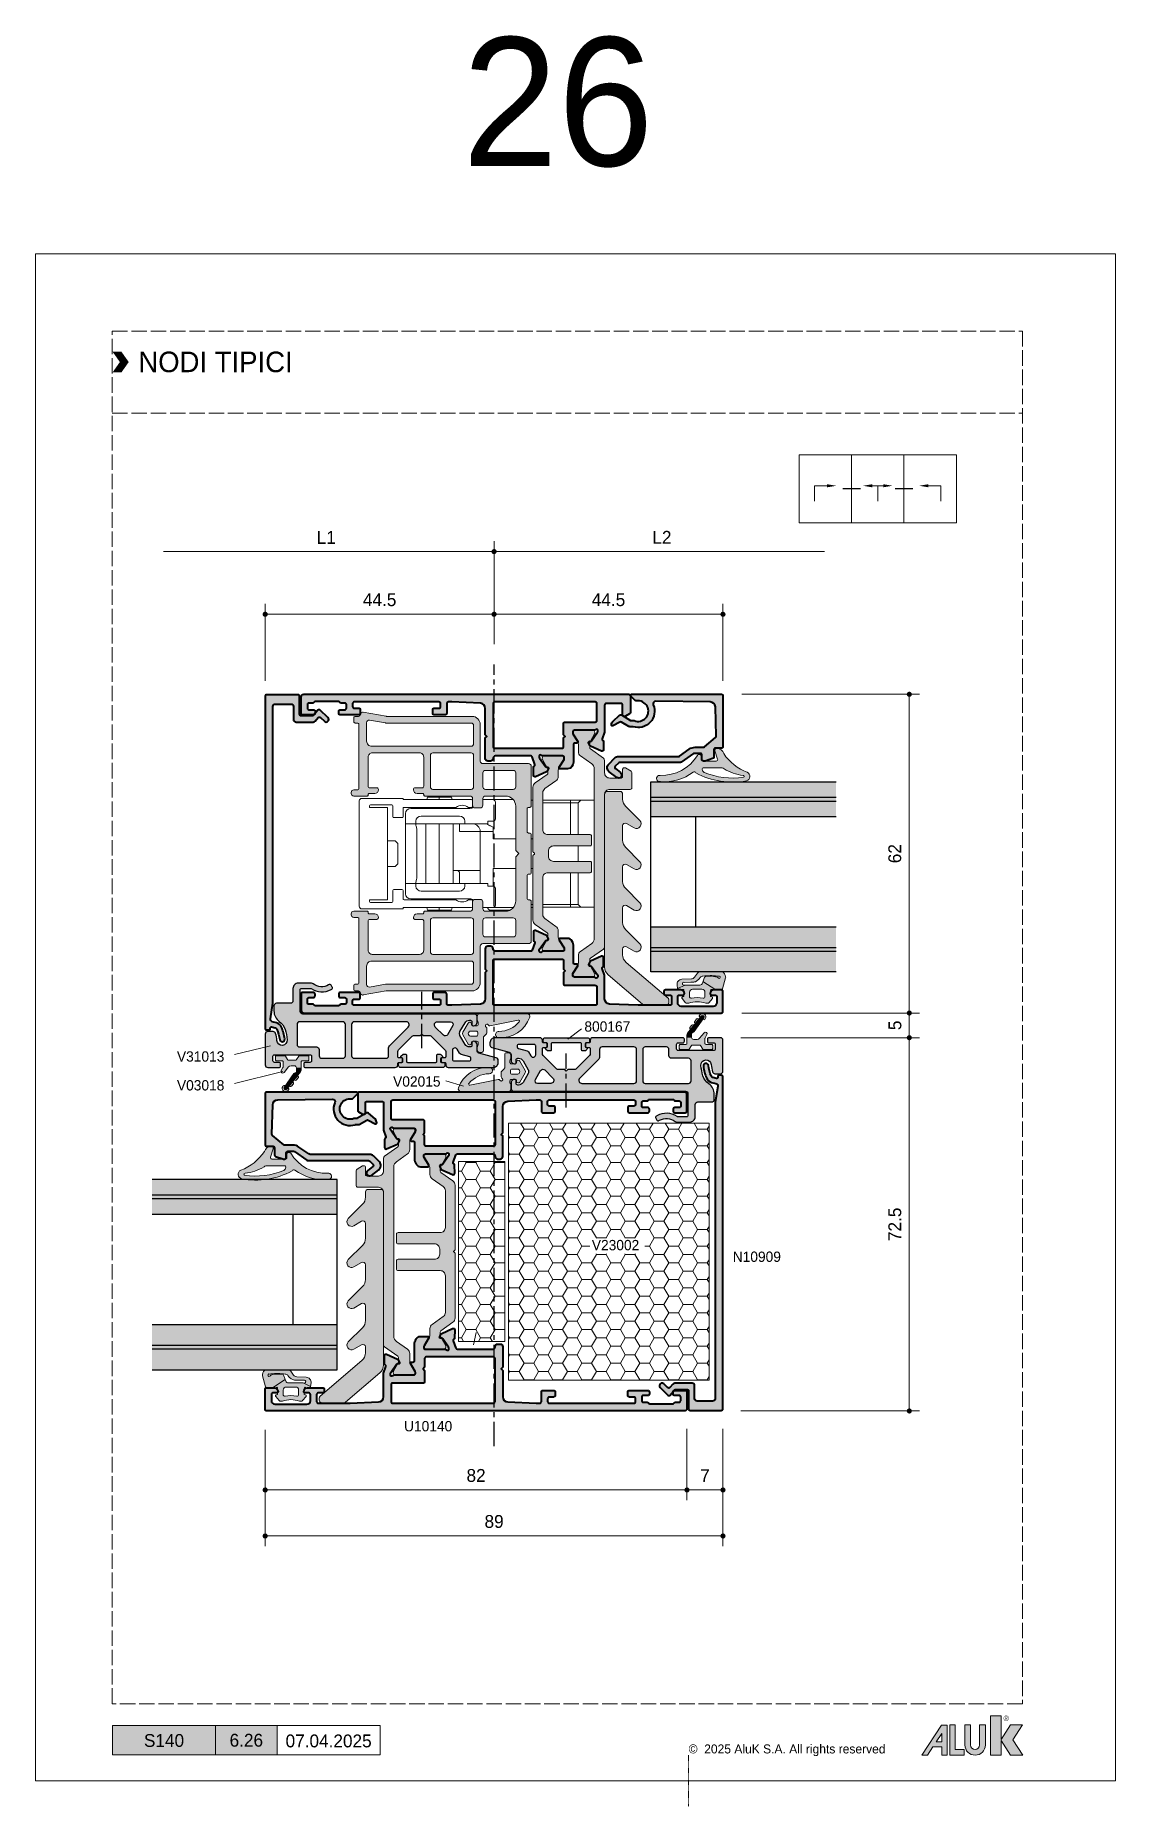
# Model space of a CAD drawing. Header units: millimetres. Extents: x -576 to 4430, y -1196 to 2690.
# Drawn here: x 1300 to 1510, y -791 to -446.5 of the extents above; entities that cross this region are included whole.
import ezdxf
from ezdxf.enums import TextEntityAlignment as Align

# ---------------------------------------------------------------- set-up
doc = ezdxf.new("R2010")
doc.units = ezdxf.units.MM
doc.header["$LTSCALE"] = 0.25
doc.header["$MEASUREMENT"] = 0
for name, pattern in [('ACAD_ISO02W100', [15, 12, -3]), ('CENTER', [2, 1.25, -0.25, 0.25, -0.25]), ('DOT2', [0.125, 0, -0.125])]:
    doc.linetypes.add(name, pattern=pattern)
doc.layers.get('0').update_dxf_attribs({"lineweight": 5})
doc.layers.get('Defpoints').update_dxf_attribs({"lineweight": 5})
for name, color, linetype, lineweight in [('01_Accessories', 102, 'Continuous', 9), ('01_Aluminum', 4, 'Continuous', 40), ('01_Dimension', 251, 'Continuous', 9), ('01_External Border', 150, 'Continuous', 20), ('01_Fill Glass', 254, 'Continuous', 0), ('01_Fill Plastic', 253, 'Continuous', 0), ('01_Fill Polyamide', 10, 'Continuous', 0), ('01_Fill Various', 137, 'Continuous', 5), ('01_Glazing', 6, 'Continuous', 25), ('01_Plastic', 3, 'Continuous', 20), ('01_Polyamide', 201, 'Continuous', 20), ('01_Text', 40, 'Continuous', 25), ('01_Thin line', 8, 'Continuous', 9)]:
    doc.layers.add(name, color=color, linetype=linetype, lineweight=lineweight)
for name, color, linetype in [('01_ALUK Logo', 7, 'Continuous'), ('ASSI', 1, 'CENTER'), ('GOMMA', 3, 'Continuous'), ('QUOTE', 254, 'Continuous'), ('VETRO', 6, 'Continuous')]:
    doc.layers.add(name, color=color, linetype=linetype)
for name, color, linetype, lineweight, true_color in [('01_Fill 2°material', 7, 'Continuous', 0, 0xbfbfbf), ('01_Fill Aluminum', 7, 'Continuous', 0, 0xdcdcdc), ('01_Fill Border Red', 7, 'Continuous', 20, 0xe2001a), ('01_Text [White]', 7, 'Continuous', 25, 0xffffff)]:
    doc.layers.add(name, color=color, linetype=linetype, lineweight=lineweight, true_color=true_color)
doc.layers.add('01_Fill Border Grey', color=7, linetype='Continuous', true_color=0x555655)
doc.layers.add('02_Block Frame', color=7, linetype='Continuous', lineweight=5, true_color=0xe2001a, plot=False)
doc.layers.add('02_Layout Grid', color=252, linetype='DOT2', lineweight=5, plot=False, transparency=0.5)
doc.styles.add('ALUK Main&Secondary Titles', font='GOTHIC.TTF')
doc.styles.add('Aluk Text', font='GOTHIC.TTF')
doc.styles.get("Standard").update_dxf_attribs({"font": 'arial.ttf'})
doc.dimstyles.new('ALUK Manual 1-1', dxfattribs={"dimtxt": 2.5, "dimasz": 1, "dimexe": 2, "dimexo": 4, "dimgap": 1.5, "dimtad": 3, "dimdec": 1, "dimdsep": 46, "dimtxsty": 'Aluk Text', "dimblk": 'DOT', "dimcen": 0, "dimclrd": 256, "dimclre": 256, "dimclrt": 2, "dimaunit": 1, "dimadec": 0, "dimazin": 0, "dimtfac": 0.7, "dimtdec": 1, "dimtmove": 0, "dimatfit": 3, "dimldrblk": 'DOT', "dimfxl": 1, "dimtolj": 2, "dimlwd": -1, "dimlwe": -1, "dimarcsym": 0})

msp = doc.modelspace()

# ---------------------------------------------------------------- texts
at = {"layer": '01_Text', "style": 'Aluk Text'}
for s, p in [('800167', (1406.729, -640.268)), ('V31013', (1327.511, -646.096)), ('V03018', (1327.511, -651.707)), ('V02015', (1369.54, -650.96)), ('V23002', (1408.177, -682.785)), ('N10909', (1435.57, -685.049)), ('U10140', (1371.666, -718.008))]:
    msp.add_text(s, height=2, dxfattribs=at).set_placement(p)
at = {"layer": '01_Text', "ltscale": 0.25, "insert": (1382.981, -446.871), "char_height": 25, "attachment_point": 1, "style": 'Aluk Text'}
msp.add_mtext_dynamic_manual_height_columns('26', width=46.83298, gutter_width=12.5, heights=[0], dxfattribs=at)
at = {"layer": '01_Text', "insert": (1320, -510.029), "char_height": 4, "attachment_point": 4, "style": 'ALUK Main&Secondary Titles'}
msp.add_mtext_dynamic_manual_height_columns('NODI TIPICI', width=120.62971, gutter_width=15, heights=[0], dxfattribs=at)
at = {"layer": '01_Text', "style": 'ALUK Main&Secondary Titles'}
msp.add_attdef('07.04.2025', text='', height=2.5, dxfattribs=at).set_placement((1357.001, -778.229), align=Align.MIDDLE)
at = {"layer": '01_Text [White]', "color": 7, "ltscale": 0.25, "true_color": 0xffffff, "style": 'Aluk Text'}
msp.add_attdef('6.26', text='', height=2.5, dxfattribs=at).set_placement((1341.001, -778.097), align=Align.MIDDLE)

# ---------------------------------------------------------------- blocks, each defined once
blk = doc.blocks.new('serie_')
at = {"layer": '01_Text [White]', "color": 7, "true_color": 0xffffff, "insert": (10, -2.87), "char_height": 2.5, "attachment_point": 5, "style": 'ALUK Main&Secondary Titles'}
blk.add_mtext_dynamic_manual_height_columns('S140', width=20, gutter_width=12.5, heights=[0], dxfattribs=at)
blk = doc.blocks.new('A$C346562ab')
at = {"layer": '01_Accessories', "ltscale": 0.25}
for p, q in [((-5.55, 10.4), (-8.19, 10.4)), ((-5.05, 9.9), (-5.55, 10.4)), ((-5.55, 10.4), (-3.55, 10.4)), ((-3.55, 10.4), (1.83, 10.4)), ((-3.55, 9.9), (-3.55, 10.4)), ((3.73, 10.4), (4.08, 10.4)), ((9.57, 10.5), (7.56, 10.5)), ((10.7, 10.5), (9.57, 10.5)), ((10.7, 10.5), (11.55, 10.5)), ((13.48, 10.5), (11.55, 10.5)), ((28.9, 10.5), (15.7, 10.5)), ((19.57, 11), (19.45, 10.5)), ((22, 11), (19.57, 11)), ((22, 11), (22, 10.5)), ((24.22, 11), (22, 11)), ((24.22, 11), (24.34, 10.5)), ((29, 10.65), (29, 10.6)), ((37, 10.75), (29.1, 10.75)), ((-3.55, 9.9), (-5.05, 9.9)), ((-5.05, 3.7), (-5.05, 9.9)), ((1.83, 9.9), (-3.55, 9.9)), ((-3.55, 9.9), (-3.55, 3.7)), ((11.05, 10), (11.05, 6.8)), ((15.5, 10.3), (15.5, 9.2)), ((15.7, 9), (16.3, 9)), ((27.5, 8.8), (16, 8.8)), ((18, 7.3), (25.5, 7.3)), ((18.7, 9), (28.8, 9)), ((19.25, 9), (19.25, 8.8)), ((22, 9), (22, 8.8)), ((24.54, 9), (24.54, 8.8)), ((25.04, 8.8), (24.54, 8.98)), ((25.95, 9), (26.5, 8.8)), ((28.5, 5.8), (28.5, 7.8)), ((29, 8.8), (29, 7.2)), ((29.2, 7), (30.8, 7)), ((31, 7.2), (31, 9.3)), ((31.2, 9.5), (35.3, 9.5)), ((32, 9), (32, -9)), ((35.5, 9), (32, 9)), ((35.5, 9.3), (35.5, 9)), ((37.5, -10.25), (37.5, 10.25)), ((11.5, 5.16), (11.5, 2.9)), ((11.5, 4.3), (14, 4.3)), ((11.55, 6.3), (12.1, 6.3)), ((12.1, 6.3), (12.5, 6.3)), ((12.5, 6.3), (12.5, 5.8)), ((12.5, 5.8), (17, 5.8)), ((18, 4.3), (14, 4.3)), ((14, 4.3), (14, -3.3)), ((17, 5.8), (17, 6.3)), ((17, 5.8), (18.73, 5.8)), ((18, 5.8), (18, 4.3)), ((18.73, 5.8), (22, 5.8)), ((19.25, 5.8), (19.25, -5.8)), ((25, 5.8), (22, 5.8)), ((22, 5.8), (22, -5.8)), ((24.54, 5.8), (24.54, -5.8)), ((26.5, 5.8), (25, 5.8)), ((26.34, -4.8), (26.34, 4.8)), ((26.5, 6.3), (26.5, 5.8)), ((26.5, 5.8), (28.5, 5.8)), ((26.5, 5.57), (26.5, 5.8)), ((28.5, 5.8), (28.5, 4.8)), ((28.5, -4.8), (28.5, 4.8)), ((-5.05, -1.5), (-5.05, 1.5)), ((4.08, 2.9), (3.73, 2.9)), ((7.08, 2.9), (11.5, 2.9)), ((30, 2), (30.5, 2.5)), ((30, 2), (30, -2)), ((32, 2.5), (30.5, 2.5)), ((4.08, -2.9), (3.73, -2.9)), ((11.5, -2.9), (7.08, -2.9)), ((11.5, -6.3), (11.5, -2.9)), ((18.5, -3.3), (14, -3.3)), ((14, -5.8), (14, -3.3)), ((19.25, -3.3), (18.5, -3.3)), ((30, -2), (30.5, -2.5)), ((32, -2.5), (30.5, -2.5)), ((-5.05, -9.9), (-5.05, -3.7)), ((-3.55, -9.9), (-3.55, -3.7)), ((11, -6.8), (11.05, -6.8)), ((11.05, -6.8), (11.05, -10)), ((12.5, -6.3), (11.55, -6.3)), ((12.5, -6.3), (12.1, -6.3)), ((17, -5.8), (12.5, -5.8)), ((12.5, -5.8), (12.5, -6.3)), ((17, -6.3), (17, -5.8)), ((17, -5.8), (18.73, -5.8)), ((18, -3.8), (18, -5.8)), ((18.73, -5.8), (22, -5.8)), ((22, -5.8), (26.5, -5.8)), ((26.5, -5.8), (26.5, -5.57)), ((28.5, -5.8), (26.5, -5.8)), ((26.5, -5.8), (26.5, -6.3)), ((28.5, -5.8), (28.5, -4.8)), ((28.5, -7.8), (28.5, -5.8)), ((-5.55, -10.4), (-5.05, -9.9)), ((-5.05, -9.9), (-3.55, -9.9)), ((-3.55, -9.9), (1.83, -9.9)), ((-3.55, -10.4), (-3.55, -9.9)), ((3.73, -9.9), (4.08, -9.9)), ((15.5, -9.2), (15.5, -10.3)), ((16.3, -9), (15.7, -9)), ((16, -8.8), (27.5, -8.8)), ((25.5, -7.3), (18, -7.3)), ((28.8, -9), (18.7, -9)), ((19.25, -8.8), (19.25, -9)), ((22, -8.8), (22, -9)), ((25.04, -8.8), (24.54, -8.98)), ((24.54, -8.8), (24.54, -9)), ((25.95, -9), (26.5, -8.8)), ((29, -7.2), (29, -8.8)), ((30.8, -7), (29.2, -7)), ((31, -9.3), (31, -7.2)), ((35.3, -9.5), (31.2, -9.5)), ((32, -9), (35.5, -9)), ((35.5, -9), (35.5, -9.3)), ((-8.19, -10.4), (-5.55, -10.4)), ((-3.55, -10.4), (-5.55, -10.4)), ((1.83, -10.4), (-3.55, -10.4)), ((3.73, -10.5), (4.08, -10.5)), ((7.56, -10.5), (9.57, -10.5)), ((8.2, -11), (12.2, -11)), ((9.57, -10.5), (10.7, -10.5)), ((10.7, -10.5), (11.55, -10.5)), ((11.55, -10.5), (13.48, -10.5)), ((12.2, -11), (12.5, -10.7)), ((12.5, -10.5), (12.5, -10.7)), ((15.7, -10.5), (28.9, -10.5)), ((19.57, -11), (19.45, -10.5)), ((19.57, -11), (22, -11)), ((22, -10.5), (22, -11)), ((22, -11), (24.22, -11)), ((24.22, -11), (24.34, -10.5)), ((29, -10.6), (29, -10.65)), ((29.1, -10.75), (37, -10.75))]:
    blk.add_line(p, q, dxfattribs=at)
for centre, radius, start, end in [((11.55, 10), 0.5, 90, 180), ((15.7, 10.3), 0.2, 90, 180), ((28.9, 10.6), 0.1, 270, 0), ((29.1, 10.65), 0.1, 90, 180), ((37, 10.25), 0.5, 0, 90), ((16, 9.8), 1, 228.3835, 270), ((15.7, 9.2), 0.2, 180, 270), ((17.5, 7.4), 2, 53.1301, 126.8699), ((18, 6.3), 1, 90, 180), ((25.5, 6.3), 1, 0, 90), ((27.5, 7.8), 1, 0, 90), ((28.8, 8.8), 0.2, 0, 90), ((29.2, 7.2), 0.2, 180, 270), ((30.8, 7.2), 0.2, 270, 0), ((31.2, 9.3), 0.2, 90, 180), ((35.3, 9.3), 0.2, 0, 90), ((11.55, 6.8), 0.5, 180, 270), ((15.5, 4.3), 1.5, 90, 180), ((18.5, -3.8), 0.5, 90, 180), ((11.55, -6.8), 0.5, 90, 180), ((18, -6.3), 1, 180, 270), ((25.5, -6.3), 1, 270, 0), ((11.55, -10), 0.5, 180, 270), ((16, -9.8), 1, 90, 131.6165), ((15.7, -9.2), 0.2, 90, 180), ((15.7, -10.3), 0.2, 180, 270), ((17.5, -7.4), 2, 233.1301, 306.8699), ((27.5, -7.8), 1, 270, 0), ((28.8, -8.8), 0.2, 270, 0), ((29.2, -7.2), 0.2, 90, 180), ((30.8, -7.2), 0.2, 0, 90), ((31.2, -9.3), 0.2, 180, 270), ((35.3, -9.3), 0.2, 270, 0), ((37, -10.25), 0.5, 270, 0), ((28.9, -10.6), 0.1, 0, 90), ((29.1, -10.65), 0.1, 180, 270)]:
    blk.add_arc(centre, radius, start, end, dxfattribs=at)
blk.add_open_spline([(11.5, 5.16), (11.67, 5.24), (11.83, 5.32), (12, 5.39)], degree=3, dxfattribs=at)
for points, knots in [([(12, 5.39), (12.04, 5.41), (12.09, 5.43), (12.26, 5.51), (12.39, 5.59), (12.61, 5.7), (12.7, 5.74), (12.84, 5.79), (12.89, 5.8), (12.93, 5.8), (12.94, 5.8), (12.94, 5.8)], [-0.5629404, -0.5629404, -0.5629404, -0.5629404, -0.5487416, -0.5487416, -0.50517, -0.50517, -0.4735753, -0.4735753, -0.4444456, -0.4444456, -0.4435809, -0.4435809, -0.4435809, -0.4435809]), ([(26.5, 5.57), (26.5, 5.55), (26.5, 5.52), (26.48, 5.4), (26.44, 5.29), (26.37, 5.05), (26.34, 4.93), (26.34, 4.8)], [-0.42022171, -0.42022171, -0.42022171, -0.42022171, -0.40811832, -0.40811832, -0.37054099, -0.37054099, -0.33296365, -0.33296365, -0.33296365, -0.33296365]), ([(26.5, -5.57), (26.5, -5.56), (26.5, -5.55), (26.49, -5.45), (26.45, -5.33), (26.38, -5.08), (26.34, -4.94), (26.34, -4.8)], [-0.59131237, -0.59131237, -0.59131237, -0.59131237, -0.58651242, -0.58651242, -0.54474486, -0.54474486, -0.5029773, -0.5029773, -0.5029773, -0.5029773])]:
    blk.add_open_spline(points, degree=3, knots=knots, dxfattribs=at)
blk = doc.blocks.new('V31013')
at = {"layer": '01_Fill Plastic', "ltscale": 0.25}
h = blk.add_hatch(color=256, dxfattribs=at)
h.dxf.hatch_style = 1
h.paths.add_polyline_path([(36.8, 11.1), (28.1, 11.1, 0.414214), (27.6, 10.6), (27.6, 10.3, -0.414214), (27.4, 10.1), (26.95, 10.1, 0.414214), (26.7, 9.85), (26.7, 9.45, 0.414214), (26.95, 9.2), (27.4, 9.2, -0.414214), (27.6, 9), (27.6, 8.01, -0.198912), (27.45, 7.65), (24.79, 4.99, -0.198912), (24.58, 4.9), (23.25, 4.9), (22.95, 4.6), (22.65, 4.9), (21.32, 4.9, -0.198912), (21.11, 4.99), (18.45, 7.65, -0.198912), (18.3, 8.01), (18.3, 9, -0.414214), (18.5, 9.2), (18.95, 9.2, 0.414214), (19.2, 9.45), (19.2, 9.85, 0.414214), (18.95, 10.1), (18.5, 10.1, -0.414214), (18.3, 10.3), (18.3, 10.6, 0.414214), (17.8, 11.1), (0.3, 11.1, 0.414214), (0, 10.8), (0, 10.4, 0.414214), (0.3, 10.1), (1.2, 10.1, -0.414214), (1.5, 9.8), (1.5, 8.9, -0.414214), (1.2, 8.6), (-5.7, 8.6, -0.414214), (-6, 8.9), (-6, 9.8, -0.414214), (-5.7, 10.1), (-4.8, 10.1, 0.414214), (-4.5, 10.4), (-4.5, 10.8, 0.414214), (-4.8, 11.1), (-7, 11.1, 0.414214), (-7.5, 10.6), (-7.5, 4.6, 0.414214), (-7, 4.1), (-5.95, 4.1, 0.334223), (-5.47, 4.46, 0.051425), (-5.22, 5.87, -1), (-3.23, 5.72, -0.058029), (-3.62, 3.68, -0.163247), (-4.75, 2.14, 0.243183), (-5.8, 0.1), (-5.8, -0.9, 0.414214), (-5.3, -1.4), (-2.6, -1.4, -0.414214), (-2.1, -1.9), (-2.1, -4.3, 0.414214), (-1.1, -5.3), (1.51, -5.3, 0.170553), (1.82, -5.19, -0.309147), (4.84, -4.96), (4.94, -5.02, 0.414214), (5.35, -4.91), (5.55, -4.56, 0.438809), (5.42, -4.14, 0.295434), (1.41, -4.25, -0.151572), (1.24, -4.3), (-0.4, -4.3, -0.414214), (-0.7, -4), (-0.7, 0.2, -0.414214), (-0.2, 0.7), (33.2, 0.7, 0.414214), (33.7, 1.2), (33.7, 2.3, 0.414214), (33, 3, 0.414214), (32.7, 2.7), (32.7, 2.2, -0.414214), (32.4, 1.9), (32.23, 1.9, -0.267949), (31.36, 2.4), (30.37, 4.12, -0.131652), (30.3, 4.37), (30.3, 4.63, -0.131652), (30.37, 4.88), (31.36, 6.6, -0.267949), (32.23, 7.1), (32.4, 7.1, -0.414214), (32.7, 6.8), (32.7, 6.3, 0.414214), (33, 6, 0.414214), (33.7, 6.7), (33.7, 7.82, -0.339454), (34.07, 8.3), (37.43, 9.2, 0.339454), (37.8, 9.68), (37.8, 10.1, 0.414214)])
h.paths.add_polyline_path([(8.1, 8.8), (8.1, 2.7, -0.414214), (7.6, 2.2), (-0.8, 2.2, -0.414214), (-1.3, 2.7), (-1.3, 6.6, -0.414214), (-0.8, 7.1), (2.5, 7.1, 0.414214), (3, 7.6), (3, 8.8, -0.414214), (3.5, 9.3), (7.6, 9.3, -0.414214)], flags=16)
h.paths.add_polyline_path([(9.8, 9.3), (16, 9.3, -0.414214), (16.5, 8.8), (16.5, 7.26, 0.198912), (16.65, 6.91), (20.33, 3.22, -0.668179), (19.91, 2.2), (9.8, 2.2, -0.414214), (9.3, 2.7), (9.3, 8.8, -0.414214)], flags=16)
h.paths.add_polyline_path([(25.57, 3.22), (27.16, 4.82, -0.493145), (27.95, 4.71), (28.97, 2.95, -0.57735), (28.53, 2.2), (25.99, 2.2, -0.668179)], flags=16)
h.paths.add_polyline_path([(28.9, 9.5, -0.414214), (29.2, 9.8), (32.2, 9.8, -0.414214), (32.5, 9.5), (32.5, 9.3, -0.339454), (32.28, 9.01), (30.58, 8.55, 0.198912), (30.28, 8.32), (29.83, 7.55, -0.767327), (28.9, 7.8)], flags=16)
at = {"layer": 'GOMMA'}
for points in [[(5.35, -4.91, -0.414214), (4.94, -5.02), (4.84, -4.96, 0.309147), (1.82, -5.19, -0.170553), (1.51, -5.3), (-1.1, -5.3, -0.414214), (-2.1, -4.3), (-2.1, -1.9, 0.414214), (-2.6, -1.4), (-5.3, -1.4, -0.414214), (-5.8, -0.9), (-5.8, 0.1, -0.243183), (-4.75, 2.14, 0.163247), (-3.62, 3.68, 0.058029), (-3.23, 5.72, 1), (-5.22, 5.87, -0.051425), (-5.47, 4.46, -0.334223), (-5.95, 4.1), (-7, 4.1, -0.414214), (-7.5, 4.6), (-7.5, 10.6, -0.414214), (-7, 11.1), (-4.8, 11.1, -0.414214), (-4.5, 10.8), (-4.5, 10.4, -0.414214), (-4.8, 10.1), (-5.7, 10.1, 0.414214), (-6, 9.8), (-6, 8.9, 0.414214), (-5.7, 8.6), (1.2, 8.6, 0.414214), (1.5, 8.9), (1.5, 9.8, 0.414214), (1.2, 10.1), (0.3, 10.1, -0.414214), (0, 10.4), (0, 10.8, -0.414214), (0.3, 11.1), (17.8, 11.1, -0.414214), (18.3, 10.6), (18.3, 10.3, 0.414214), (18.5, 10.1), (18.95, 10.1, -0.414214), (19.2, 9.85), (19.2, 9.45, -0.414214), (18.95, 9.2), (18.5, 9.2, 0.414214), (18.3, 9), (18.3, 8.01, 0.198912), (18.45, 7.65), (21.11, 4.99, 0.198912), (21.32, 4.9), (22.65, 4.9), (22.95, 4.6), (23.25, 4.9), (24.58, 4.9, 0.198912), (24.79, 4.99), (27.45, 7.65, 0.198912), (27.6, 8.01), (27.6, 9, 0.414214), (27.4, 9.2), (26.95, 9.2, -0.414214), (26.7, 9.45), (26.7, 9.85, -0.414214), (26.95, 10.1), (27.4, 10.1, 0.414214), (27.6, 10.3), (27.6, 10.6, -0.414214), (28.1, 11.1), (36.8, 11.1, -0.414214), (37.8, 10.1), (37.8, 9.68, -0.339454), (37.43, 9.2), (34.07, 8.3, 0.339454), (33.7, 7.82), (33.7, 6.7, -0.414214), (33, 6, -0.414214), (32.7, 6.3), (32.7, 6.8, 0.414214), (32.4, 7.1), (32.23, 7.1, 0.267949), (31.36, 6.6), (30.37, 4.88, 0.131652), (30.3, 4.63), (30.3, 4.37, 0.131652), (30.37, 4.12), (31.36, 2.4, 0.267949), (32.23, 1.9), (32.4, 1.9, 0.414214), (32.7, 2.2), (32.7, 2.7, -0.414214), (33, 3, -0.414214), (33.7, 2.3), (33.7, 1.2, -0.414214), (33.2, 0.7), (-0.2, 0.7, 0.414214), (-0.7, 0.2), (-0.7, -4, 0.414214), (-0.4, -4.3), (1.24, -4.3, 0.151572), (1.41, -4.25, -0.288992), (5.34, -4.09), (5.44, -4.15, -0.414214), (5.55, -4.56)], [(-0.8, 2.2, -0.414214), (-1.3, 2.7), (-1.3, 6.6, -0.414214), (-0.8, 7.1), (2.5, 7.1, 0.414214), (3, 7.6), (3, 8.8, -0.414214), (3.5, 9.3), (7.6, 9.3, -0.414214), (8.1, 8.8), (8.1, 2.7, -0.414214), (7.6, 2.2)], [(20.33, 3.22, -0.668179), (19.91, 2.2), (9.8, 2.2, -0.414214), (9.3, 2.7), (9.3, 8.8, -0.414214), (9.8, 9.3), (16, 9.3, -0.414214), (16.5, 8.8), (16.5, 7.26, 0.198912), (16.65, 6.91)], [(30.28, 8.32), (29.83, 7.55, -0.767327), (28.9, 7.8), (28.9, 9.5, -0.414214), (29.2, 9.8), (32.2, 9.8, -0.414214), (32.5, 9.5), (32.5, 9.3, -0.339454), (32.28, 9.01), (30.58, 8.55, 0.198912)], [(25.99, 2.2), (28.53, 2.2, 0.57735), (28.97, 2.95), (27.95, 4.71, 0.493145), (27.16, 4.82), (25.57, 3.22, 0.668179)]]:
    blk.add_lwpolyline(points, format="xyb", close=True, dxfattribs=at)
blk = doc.blocks.new('800167')
at = {"layer": '01_Fill Plastic', "ltscale": 0.25}
h = blk.add_hatch(color=256, dxfattribs=at)
h.dxf.hatch_style = 1
h.paths.add_polyline_path([(4.5, 6.9, 0.414214), (4.1, 7.3), (-4.1, 7.3, 0.414214), (-4.5, 6.9), (-4.5, 6.51, 0.414214), (-4.29, 6.3), (-3.88, 6.3, -0.414214), (-3.67, 6.09), (-3.67, 5.6, -0.389083), (-3.85, 5.41, 0.670833), (-3.98, 5), (-3.69, 4.76, 0.161709), (-3.54, 4.71), (-3.16, 4.71, 0.414214), (-2.95, 4.91), (-2.95, 6.09, -0.414214), (-2.74, 6.3), (0, 6.3), (2.74, 6.3, -0.414214), (2.95, 6.09), (2.95, 4.91, 0.414214), (3.16, 4.71), (3.54, 4.71, 0.161709), (3.69, 4.76), (3.98, 5, 0.670833), (3.85, 5.41, -0.389083), (3.67, 5.6), (3.67, 6.09, -0.414475), (3.88, 6.3), (4.29, 6.3, 0.414214), (4.5, 6.51)])
at = {"layer": 'GOMMA'}
blk.add_lwpolyline([(2.95, 6.09), (2.95, 4.91, 0.414214), (3.16, 4.71), (3.54, 4.71, 0.161709), (3.69, 4.76), (3.98, 5, 0.670833), (3.85, 5.41, -0.389083), (3.67, 5.6), (3.67, 6.09, -0.414214), (3.88, 6.3), (4.29, 6.3, 0.414214), (4.5, 6.51), (4.5, 6.9, 0.414214), (4.1, 7.3), (-4.1, 7.3, 0.414214), (-4.5, 6.9), (-4.5, 6.51, 0.414214), (-4.29, 6.3), (-3.88, 6.3, -0.414214), (-3.67, 6.09), (-3.67, 5.6, -0.389083), (-3.85, 5.41, 0.670833), (-3.98, 5), (-3.69, 4.76, 0.161709), (-3.54, 4.71), (-3.16, 4.71, 0.414214), (-2.95, 4.91), (-2.95, 6.09, -0.414214), (-2.74, 6.3), (0, 6.3), (2.74, 6.3, -0.414214)], format="xyb", close=True, dxfattribs=at)
blk = doc.blocks.new('V03018 not at work')
at = {"layer": '01_Fill 2°material', "ltscale": 0.25}
h = blk.add_hatch(color=256, dxfattribs=at)
h.dxf.hatch_style = 1
h.paths.add_polyline_path([(-1.03, 6.73, 0.972448), (-1.52, 6.37), (0.37, 3.68, 0.14422), (0.46, 3.61), (0.69, 3.51, -0.360918), (0.88, 3.17, 0.041791), (0.87, 3.13), (0.86, 2.63), (1.76, 2.63), (1.76, 2.99, 0.16844), (1.63, 3.36)])
at = {"layer": '01_Fill Plastic', "ltscale": 0.25}
h = blk.add_hatch(color=256, dxfattribs=at)
h.dxf.hatch_style = 1
h.paths.add_polyline_path([(1.76, 2.63), (0.86, 2.63), (0.86, 2.56, -0.404333), (0.46, 2.17), (-0.21, 2.17, -0.225762), (-0.68, 2.39), (-1.56, 3.48, 0.912851), (-2.11, 3.11), (-1.77, 2.49, -0.125788), (-1.74, 2.39), (-1.74, 1.4, -0.414214), (-1.94, 1.2), (-3.04, 1.2, 0.414214), (-3.24, 1), (-3.24, 0.4, 0.414214), (-3.04, 0.2), (-1.46, 0.2, 0.259925), (-1.29, 0.29), (-0.87, 0.97, -0.259925), (-0.7, 1.07), (0.72, 1.07, -0.259925), (0.89, 0.97), (1.31, 0.29, 0.259925), (1.48, 0.2), (3.06, 0.2, 0.414214), (3.26, 0.4), (3.26, 1, 0.414214), (3.06, 1.2), (1.96, 1.2, -0.414214), (1.76, 1.4)])
h.paths.add_polyline_path([(0.81, 4.96, 0.414213), (0.53, 4.99), (0.42, 4.9), (1.03, 4.11), (1.15, 4.21, 0.414214), (1.19, 4.49)])
h.paths.add_polyline_path([(-0.11, 6.14, 0.414213), (-0.4, 6.17), (-0.51, 6.08), (0.11, 5.29), (0.22, 5.39, 0.414214), (0.26, 5.67)])
h.paths.add_polyline_path([(-1.8, 6.17), (-1.73, 6.07, 0.414213), (-1.45, 6.02), (-1.33, 6.11), (-1.52, 6.37, -0.972447), (-1.03, 6.73), (-0.82, 6.47), (-0.71, 6.56, 0.414214), (-0.67, 6.84), (-0.76, 6.95, 0.972448)])
at = {"layer": '01_Plastic'}
for points in [[(-1.03, 6.73), (-0.82, 6.47), (-0.71, 6.56, 0.414214), (-0.67, 6.84), (-0.76, 6.95, 0.972448), (-1.8, 6.17), (-1.73, 6.07, 0.414213), (-1.45, 6.02), (-1.33, 6.11), (-1.52, 6.37, -0.972448)], [(0.87, 3.13), (0.86, 2.63), (1.76, 2.63), (1.76, 2.99, 0.16844), (1.63, 3.36), (-1.03, 6.73, 0.972448), (-1.52, 6.37), (0.37, 3.68, 0.14422), (0.46, 3.61), (0.69, 3.51, -0.360918), (0.88, 3.17, 0.041791)], [(0.11, 5.29), (0.22, 5.39, 0.414214), (0.26, 5.67), (-0.11, 6.14, 0.414213), (-0.4, 6.17), (-0.51, 6.08)], [(1.15, 4.21, 0.414214), (1.19, 4.49), (0.81, 4.96, 0.414213), (0.53, 4.99), (0.42, 4.9), (1.03, 4.11)]]:
    blk.add_lwpolyline(points, format="xyb", close=True, dxfattribs=at)
blk.add_lwpolyline([(-2.11, 3.11), (-1.77, 2.49, -0.125788), (-1.74, 2.39), (-1.74, 1.4, -0.414214), (-1.94, 1.2), (-3.04, 1.2, 0.414214), (-3.24, 1), (-3.24, 0.4, 0.414214), (-3.04, 0.2), (-1.46, 0.2, 0.259925), (-1.29, 0.29), (-0.87, 0.97, -0.259925), (-0.7, 1.07), (0.72, 1.07, -0.259925), (0.89, 0.97), (1.31, 0.29, 0.259925), (1.48, 0.2), (3.06, 0.2, 0.414214), (3.26, 0.4), (3.26, 1, 0.414214), (3.06, 1.2), (1.96, 1.2, -0.414214), (1.76, 1.4), (1.76, 2.63), (0.86, 2.63), (0.86, 2.56, -0.404333), (0.46, 2.17), (-0.21, 2.17, -0.225762), (-0.68, 2.39), (-1.56, 3.48, 0.912851), (-2.11, 3.11)], format="xyb", dxfattribs=at)
blk = doc.blocks.new('U10140')
at = {"layer": '01_Fill Aluminum', "ltscale": 0.25}
h = blk.add_hatch(color=256, dxfattribs=at)
h.dxf.hatch_style = 1
h.paths.add_polyline_path([(28.2, -8.5), (27.9, -8.2), (28.2, -7.9), (28.2, -2.75, -0.400839), (29.15, -1.75), (34.7, -1.5), (35.4, -1.5, -0.414214), (35.7, -1.8), (35.7, -3.7, 0.414214), (36, -4), (38.1, -4, 0.414214), (38.4, -3.7), (38.4, -3, 0.414214), (38.1, -2.7), (37.2, -2.7, -0.414214), (36.9, -2.4), (36.9, -1.8, -0.414214), (37.2, -1.5), (53.7, -1.5, -0.414214), (54, -1.8), (54, -2.4, -0.414214), (53.7, -2.7), (52.8, -2.7, 0.414214), (52.5, -3), (52.5, -3.7, 0.414214), (52.8, -4), (56.4, -4, 0.414214), (56.7, -3.7), (56.7, -3.3, 0.414214), (56.4, -3), (55.5, -3, -0.414214), (55.2, -2.7), (55.2, -2, -0.414214), (55.5, -1.7), (56.25, -1.7, 0.267949), (56.51, -1.55, -0.267949), (56.77, -1.4), (61.23, -1.4, -0.267949), (61.49, -1.55, 0.267949), (61.75, -1.7), (62.5, -1.7, -0.414214), (62.8, -2), (62.8, -2.7, -0.414214), (62.5, -3), (61.6, -3, 0.414214), (61.3, -3.3), (61.3, -3.7, 0.414214), (61.6, -4), (63.7, -4, 0.414214), (64, -3.7), (64, -0.5, 0.414214), (63.5, 0), (0.3, 0, 0.414214), (0, -0.3), (0, -3.55, 0.267949), (0.15, -3.81), (0.93, -4.26, 0.131652), (1.08, -4.3, 0.569051), (1.5, -4), (1.5, -2.1, -0.414214), (1.8, -1.8), (4.7, -1.8, -0.414214), (5, -2.1), (5, -7.27, 0.086513), (5.02, -7.37), (5.49, -8.67, -0.392793), (5.36, -8.97), (5.34, -8.97, 0.294413), (5.21, -9.19), (5.2, -10.76, 0.548619), (5.62, -11.04), (7.73, -10.09, 0.177976), (7.87, -9.95), (8.11, -9.44, 0.717549), (7.87, -9.15, -0.329769), (7.53, -9.03), (6.41, -7.4), (6.33, -7.22, -0.855531), (6.82, -6.9, 0.213411), (7.05, -7), (10.9, -7, -0.414214), (11.2, -7.3), (11.2, -7.61), (10.23, -9.2, 0.585524), (10.4, -9.5), (10.75, -9.5, -0.414214), (11.05, -9.8), (11.05, -13.21, 0.181148), (11.3, -13.87, 0.307022), (12.22, -14.5), (13.65, -14.5, 0.585524), (13.82, -14.2), (12.85, -12.61), (12.85, -12.3, -0.414214), (13.15, -12), (17, -12, 0.213411), (17.23, -11.9, -0.85546), (17.72, -12.22), (17.64, -12.4), (16.52, -14.03, -0.267949), (16.25, -14.16), (16.13, -14.15, 0.57735), (15.94, -14.44), (16.18, -14.95, 0.177976), (16.32, -15.09), (18.43, -16.04, 0.544467), (18.85, -15.76), (18.84, -14.19, 0.303984), (18.7, -13.97, -0.402738), (18.56, -13.67), (19.09, -12.2, -0.316363), (19.38, -12), (26.2, -12, -0.414214), (26.7, -12.5, 0.414214), (27.2, -13), (27.7, -13, 0.414214), (28.2, -12.5)])
h.paths.add_polyline_path([(26.4, -10.5), (13.3, -10.5, -0.414214), (13, -10.2), (13, -8.5), (12.7, -8.2), (13, -7.9), (13, -5.7, 0.414214), (12.7, -5.4), (6.8, -5.4, -0.414214), (6.5, -5.1), (6.5, -1.8, -0.414214), (6.8, -1.5), (26.4, -1.5, -0.414214), (26.7, -1.8), (26.7, -10.2, -0.414214)], flags=16)
h.paths.add_polyline_path([(64, -58.3, 0.414214), (63.7, -58), (61.6, -58, 0.414214), (61.3, -58.3), (61.3, -58.7, 0.414214), (61.6, -59), (62.5, -59, -0.414214), (62.8, -59.3), (62.8, -60, -0.414214), (62.5, -60.3), (61.75, -60.3, 0.267949), (61.49, -60.45, -0.267949), (61.23, -60.6), (56.77, -60.6, -0.267949), (56.51, -60.45, 0.267949), (56.25, -60.3), (55.5, -60.3, -0.414214), (55.2, -60), (55.2, -59.3, -0.414214), (55.5, -59), (56.4, -59, 0.414214), (56.7, -58.7), (56.7, -58.3, 0.414214), (56.4, -58), (52.8, -58, 0.414214), (52.5, -58.3), (52.5, -59, 0.414214), (52.8, -59.3), (53.7, -59.3, -0.414214), (54, -59.6), (54, -60.2, -0.414214), (53.7, -60.5), (37.2, -60.5, -0.414214), (36.9, -60.2), (36.9, -59.6, -0.414214), (37.2, -59.3), (38.1, -59.3, 0.414214), (38.4, -59), (38.4, -58.3, 0.414214), (38.1, -58), (36, -58, 0.414214), (35.7, -58.3), (35.7, -60.2, -0.414214), (35.4, -60.5), (34.7, -60.5), (29.15, -60.25, -0.400839), (28.2, -59.25), (28.2, -54.1), (27.9, -53.8), (28.2, -53.5), (28.2, -49.5, 0.414214), (27.7, -49), (27.2, -49, 0.414214), (26.7, -49.5, -0.414214), (26.2, -50), (19.38, -50, -0.316363), (19.09, -49.8), (18.56, -48.33, -0.392793), (18.69, -48.03), (18.7, -48.03, 0.294413), (18.84, -47.81), (18.85, -46.24, 0.548619), (18.43, -45.96), (16.32, -46.91, 0.177976), (16.18, -47.05), (15.94, -47.56, 0.717549), (16.18, -47.85, -0.329769), (16.52, -47.97), (17.64, -49.6), (17.72, -49.78, -0.855531), (17.23, -50.1, 0.213411), (17, -50), (13.15, -50, -0.414214), (12.85, -49.7), (12.85, -49.39), (13.82, -47.8, 0.585524), (13.65, -47.5), (12.22, -47.5, 0.307022), (11.3, -48.13, 0.181148), (11.05, -48.79), (11.05, -52.2, -0.414214), (10.75, -52.5), (10.4, -52.5, 0.585524), (10.23, -52.8), (11.2, -54.39), (11.2, -54.7, -0.414214), (10.9, -55), (7.05, -55, 0.213411), (6.82, -55.1, -0.85546), (6.33, -54.78), (6.41, -54.6), (7.53, -52.97, -0.267949), (7.8, -52.84), (7.92, -52.85, 0.57735), (8.11, -52.56), (7.87, -52.05, 0.177976), (7.73, -51.91), (5.62, -50.96, 0.544467), (5.2, -51.24), (5.21, -52.81, 0.303984), (5.35, -53.03, -0.402738), (5.49, -53.33), (5.02, -54.63, 0.086513), (5, -54.73), (5, -59.25, -0.400839), (4.05, -60.25), (-1.5, -60.5), (-7.7, -60.5, -0.414214), (-8, -60.2), (-8, -58.8, -0.414214), (-7.7, -58.5), (-6.8, -58.5, 0.414214), (-6.5, -58.2), (-6.5, -57.8, 0.414214), (-6.8, -57.5), (-9.8, -57.5, 0.414214), (-10.5, -58.2, 0.414214), (-10.2, -58.5), (-9.5, -58.5, -0.414214), (-9.2, -58.8), (-9.2, -60, -0.414214), (-9.9, -60.7), (-16.1, -60.7, -0.414214), (-16.8, -60), (-16.8, -58.8, -0.414214), (-16.5, -58.5), (-15.8, -58.5, 0.414214), (-15.5, -58.2, 0.414214), (-16.2, -57.5), (-17.7, -57.5, 0.414214), (-18, -57.8), (-18, -61.7, 0.414214), (-17.7, -62), (63.5, -62, 0.414214), (64, -61.5)])
h.paths.add_polyline_path([(26.4, -60.5), (6.8, -60.5, -0.414214), (6.5, -60.2), (6.5, -56.9, -0.414214), (6.8, -56.6), (12.7, -56.6, 0.414214), (13, -56.3), (13, -54.1), (12.7, -53.8), (13, -53.5), (13, -51.8, -0.414214), (13.3, -51.5), (26.4, -51.5, -0.414214), (26.7, -51.8), (26.7, -60.2, -0.414214)], flags=16)
at = {"layer": '01_Fill Polyamide', "ltscale": 0.25}
h = blk.add_hatch(color=256, dxfattribs=at)
h.dxf.hatch_style = 1
h.paths.add_polyline_path([(7.01, -14.5, -0.243523), (7.52, -13.52), (9.69, -11.99, 0.243523), (10.11, -11.17), (10.11, -9.71, -0.131571), (10.27, -9.11), (11.08, -7.71, 0.131571), (11.11, -7.61), (11.11, -7.4, 0.414214), (10.71, -7), (7.31, -7, 0.414214), (6.91, -7.4), (6.91, -7.61, 0.131571), (6.94, -7.71), (7.75, -9.11, -0.131571), (7.91, -9.71), (7.91, -10.4, -0.243523), (7.78, -10.64), (5.22, -12.45, 0.243523), (5.01, -12.86), (5.01, -15.3, -0.414214), (4.01, -16.3), (1.81, -16.3, -0.414214), (1.51, -16), (1.51, -14.6, 0.474297), (1.15, -14.31, 0.183081), (0.94, -14.34), (-0.14, -14.96, 0.267949), (-0.29, -15.22), (-0.29, -18.2, 0.414214), (0.01, -18.5), (4.01, -18.5, -0.414214), (5.01, -19.5), (5.01, -49.14, 0.243523), (5.22, -49.55), (7.78, -51.36, -0.243523), (7.91, -51.6), (7.91, -52.29, -0.131571), (7.75, -52.89), (6.94, -54.29, 0.131571), (6.91, -54.39), (6.91, -54.6, 0.414214), (7.31, -55), (10.71, -55, 0.414214), (11.11, -54.6), (11.11, -54.39, 0.131571), (11.08, -54.29), (10.27, -52.89, -0.131571), (10.11, -52.29), (10.11, -50.83, 0.243523), (9.69, -50.01), (7.52, -48.48, -0.243523), (7.01, -47.5)])
h = blk.add_hatch(color=256, dxfattribs=at)
h.dxf.hatch_style = 1
h.paths.add_polyline_path([(18.93, -18.07, 0.243523), (18.51, -17.25), (16.16, -15.59, -0.243523), (16.03, -15.35), (16.03, -14.89, -0.131571), (16.2, -14.29), (17.11, -12.71, 0.131571), (17.13, -12.61), (17.13, -12.4, 0.414214), (16.73, -12), (13.33, -12, 0.414214), (12.93, -12.4), (12.93, -12.61, 0.131571), (12.96, -12.71), (13.87, -14.29, -0.131571), (14.03, -14.89), (14.03, -16.02, 0.243523), (14.46, -16.84), (16.61, -18.36, -0.243523), (17.03, -19.17), (17.03, -26.3, -0.414214), (16.03, -27.3), (7.83, -27.3, 0.414214), (7.53, -27.6), (7.53, -29.2, 0.414214), (7.83, -29.5), (14.93, -29.5, -0.414214), (15.93, -30.5), (15.93, -31.5, -0.414214), (14.93, -32.5), (7.83, -32.5, 0.414214), (7.53, -32.8), (7.53, -34.4, 0.414214), (7.83, -34.7), (16.03, -34.7, -0.414214), (17.03, -35.7), (17.03, -42.83, -0.243523), (16.61, -43.64), (14.46, -45.16, 0.243523), (14.03, -45.98), (14.03, -47.11, -0.131571), (13.87, -47.71), (12.96, -49.29, 0.131571), (12.93, -49.39), (12.93, -49.6, 0.414214), (13.33, -50), (16.73, -50, 0.414214), (17.13, -49.6), (17.13, -49.39, 0.131571), (17.11, -49.29), (16.2, -47.71, -0.131571), (16.03, -47.11), (16.03, -46.65, -0.243523), (16.16, -46.41), (18.51, -44.75, 0.243523), (18.93, -43.93), (18.93, -31.38, 0.198912), (18.91, -31.31), (18.66, -31.07, -0.414214), (18.66, -30.93), (18.91, -30.69, 0.198912), (18.93, -30.62)])
at = {"layer": '01_Aluminum'}
for points in [[(38.4, -3, 0.414214), (38.1, -2.7), (37.2, -2.7, -0.414214), (36.9, -2.4), (36.9, -1.8, -0.414214), (37.2, -1.5), (53.7, -1.5, -0.414214), (54, -1.8), (54, -2.4, -0.414214), (53.7, -2.7), (52.8, -2.7, 0.414214), (52.5, -3), (52.5, -3.7, 0.414214), (52.8, -4), (56.4, -4, 0.414214), (56.7, -3.7), (56.7, -3.3, 0.414214), (56.4, -3), (55.5, -3, -0.414214), (55.2, -2.7), (55.2, -2, -0.414214), (55.5, -1.7), (56.25, -1.7, 0.267949), (56.51, -1.55, -0.267949), (56.77, -1.4), (61.23, -1.4, -0.267949), (61.49, -1.55, 0.267949), (61.75, -1.7), (62.5, -1.7, -0.414214), (62.8, -2), (62.8, -2.7, -0.414214), (62.5, -3), (61.6, -3, 0.414214), (61.3, -3.3), (61.3, -3.7, 0.414214), (61.6, -4), (63.7, -4, 0.414214), (64, -3.7), (64, -0.5, 0.414214), (63.5, 0), (0.3, 0, 0.414214), (0, -0.3), (0, -3.55, 0.267949), (0.15, -3.81), (0.93, -4.26, 0.131652), (1.08, -4.3), (1.2, -4.3, 0.414214), (1.5, -4), (1.5, -2.1, -0.414214), (1.8, -1.8), (4.7, -1.8, -0.414214), (5, -2.1), (5, -7.27, 0.086513), (5.02, -7.37), (5.49, -8.67, -0.392793), (5.36, -8.97), (5.34, -8.97, 0.294413), (5.21, -9.19), (5.2, -10.76, 0.548619), (5.62, -11.04), (7.73, -10.09, 0.177976), (7.87, -9.95), (8.11, -9.44, 0.57735), (7.92, -9.15), (7.8, -9.16, -0.267949), (7.53, -9.03), (6.41, -7.4), (6.33, -7.22, -0.85546), (6.82, -6.9, 0.213411), (7.05, -7), (10.9, -7, -0.414214), (11.2, -7.3), (11.2, -7.52, -0.137872), (11.16, -7.68), (10.23, -9.2, 0.585524), (10.4, -9.5), (10.75, -9.5, -0.414214), (11.05, -9.8), (11.05, -13.21, 0.137872), (11.2, -13.73), (11.37, -14.02, 0.261413), (12.22, -14.5), (13.65, -14.5, 0.585524), (13.82, -14.2), (12.89, -12.68, -0.137872), (12.85, -12.52), (12.85, -12.3, -0.414214), (13.15, -12), (17, -12, 0.213411), (17.23, -11.9, -0.85546), (17.72, -12.22), (17.64, -12.4), (16.52, -14.03, -0.267949), (16.25, -14.16), (16.13, -14.15, 0.57735), (15.94, -14.44), (16.18, -14.95, 0.177976), (16.32, -15.09), (18.43, -16.04, 0.548619), (18.85, -15.76), (18.84, -14.19, 0.294413), (18.7, -13.97), (18.69, -13.97, -0.392793), (18.56, -13.67), (19.09, -12.2, -0.316363), (19.38, -12), (26.2, -12, -0.414214), (26.7, -12.5, 0.414214), (27.2, -13), (27.7, -13, 0.414214), (28.2, -12.5), (28.2, -8.5), (27.9, -8.2), (28.2, -7.9), (28.2, -2.75, -0.400839), (29.15, -1.75), (34.7, -1.5), (35.4, -1.5, -0.414214), (35.7, -1.8), (35.7, -3.7, 0.414214), (36, -4), (38.1, -4, 0.414214), (38.4, -3.7)], [(13, -7.9), (13, -5.7, 0.414214), (12.7, -5.4), (6.8, -5.4, -0.414214), (6.5, -5.1), (6.5, -1.8, -0.414214), (6.8, -1.5), (26.4, -1.5, -0.414214), (26.7, -1.8), (26.7, -10.2, -0.414214), (26.4, -10.5), (13.3, -10.5, -0.414214), (13, -10.2), (13, -8.5), (12.7, -8.2)], [(36.9, -60.2, 0.414214), (37.2, -60.5), (53.7, -60.5, 0.414214), (54, -60.2), (54, -59.6, 0.414214), (53.7, -59.3), (52.8, -59.3, -0.414214), (52.5, -59), (52.5, -58.3, -0.414214), (52.8, -58), (56.4, -58, -0.414214), (56.7, -58.3), (56.7, -58.7, -0.414214), (56.4, -59), (55.5, -59, 0.414214), (55.2, -59.3), (55.2, -60, 0.414214), (55.5, -60.3), (56.25, -60.3, -0.267949), (56.51, -60.45, 0.267949), (56.77, -60.6), (61.23, -60.6, 0.267949), (61.49, -60.45, -0.267949), (61.75, -60.3), (62.5, -60.3, 0.414214), (62.8, -60), (62.8, -59.3, 0.414214), (62.5, -59), (61.6, -59, -0.414214), (61.3, -58.7), (61.3, -58.3, -0.414214), (61.6, -58), (63.7, -58, -0.414214), (64, -58.3), (64, -61.5, -0.414214), (63.5, -62), (-17.7, -62, -0.414214), (-18, -61.7), (-18, -57.8, -0.414214), (-17.7, -57.5), (-16.2, -57.5, -0.414214), (-15.5, -58.2, -0.414214), (-15.8, -58.5), (-16.5, -58.5, 0.414214), (-16.8, -58.8), (-16.8, -60, 0.414214), (-16.1, -60.7), (-9.9, -60.7, 0.414214), (-9.2, -60), (-9.2, -58.8, 0.414214), (-9.5, -58.5), (-10.2, -58.5, -0.414214), (-10.5, -58.2, -0.414214), (-9.8, -57.5), (-6.8, -57.5, -0.414214), (-6.5, -57.8), (-6.5, -58.2, -0.414214), (-6.8, -58.5), (-7.7, -58.5, 0.414214), (-8, -58.8), (-8, -60.2, 0.414214), (-7.7, -60.5), (-1.5, -60.5), (4.05, -60.25, 0.400839), (5, -59.25), (5, -54.73, -0.086513), (5.02, -54.63), (5.49, -53.33, 0.392793), (5.36, -53.03), (5.34, -53.03, -0.294413), (5.21, -52.81), (5.2, -51.24, -0.548619), (5.62, -50.96), (7.73, -51.91, -0.177976), (7.87, -52.05), (8.11, -52.56, -0.57735), (7.92, -52.85), (7.8, -52.84, 0.267949), (7.53, -52.97), (6.41, -54.6), (6.33, -54.78, 0.85546), (6.82, -55.1, -0.213411), (7.05, -55), (10.9, -55, 0.414214), (11.2, -54.7), (11.2, -54.48, 0.137872), (11.16, -54.32), (10.23, -52.8, -0.585524), (10.4, -52.5), (10.75, -52.5, 0.414214), (11.05, -52.2), (11.05, -48.79, -0.137872), (11.2, -48.27), (11.37, -47.98, -0.261413), (12.22, -47.5), (13.65, -47.5, -0.585524), (13.82, -47.8), (12.89, -49.32, 0.137872), (12.85, -49.48), (12.85, -49.7, 0.414214), (13.15, -50), (17, -50, -0.213411), (17.23, -50.1, 0.85546), (17.72, -49.78), (17.64, -49.6), (16.52, -47.97, 0.267949), (16.25, -47.84), (16.13, -47.85, -0.57735), (15.94, -47.56), (16.18, -47.05, -0.177976), (16.32, -46.91), (18.43, -45.96, -0.548619), (18.85, -46.24), (18.84, -47.81, -0.294413), (18.7, -48.03), (18.69, -48.03, 0.392793), (18.56, -48.33), (19.09, -49.8, 0.316363), (19.38, -50), (26.2, -50, 0.414214), (26.7, -49.5, -0.414214), (27.2, -49), (27.7, -49, -0.414214), (28.2, -49.5), (28.2, -53.5), (27.9, -53.8), (28.2, -54.1), (28.2, -59.25, 0.400839), (29.15, -60.25), (34.7, -60.5), (35.4, -60.5, 0.414214), (35.7, -60.2), (35.7, -58.3, -0.414214), (36, -58), (38.1, -58, -0.414214), (38.4, -58.3), (38.4, -59, -0.414214), (38.1, -59.3), (37.2, -59.3, 0.414214), (36.9, -59.6)], [(6.5, -60.2, 0.414214), (6.8, -60.5), (26.4, -60.5, 0.414214), (26.7, -60.2), (26.7, -51.8, 0.414214), (26.4, -51.5), (13.3, -51.5, 0.414214), (13, -51.8), (13, -53.5), (12.7, -53.8), (13, -54.1), (13, -56.3, -0.414214), (12.7, -56.6), (6.8, -56.6, 0.414214), (6.5, -56.9)]]:
    blk.add_lwpolyline(points, format="xyb", close=True, dxfattribs=at)
at = {"layer": '01_Polyamide'}
for points in [[(9.69, -11.99), (7.52, -13.52, 0.243523), (7.01, -14.5), (7.01, -47.5, 0.243523), (7.52, -48.48), (9.69, -50.01, -0.243523), (10.11, -50.83), (10.11, -52.29, 0.131571), (10.27, -52.89), (11.08, -54.29, -0.131571), (11.11, -54.39), (11.11, -54.6, -0.414214), (10.71, -55), (7.31, -55, -0.414214), (6.91, -54.6), (6.91, -54.39, -0.131571), (6.94, -54.29), (7.75, -52.89, 0.131571), (7.91, -52.29), (7.91, -51.6, 0.243523), (7.78, -51.36), (5.22, -49.55, -0.243523), (5.01, -49.14), (5.01, -19.5, 0.414214), (4.01, -18.5), (0.01, -18.5, -0.414214), (-0.29, -18.2), (-0.29, -15.22, -0.267949), (-0.14, -14.96), (0.94, -14.34, -0.131652), (1.09, -14.3), (1.21, -14.3, -0.414214), (1.51, -14.6), (1.51, -16, 0.414214), (1.81, -16.3), (4.01, -16.3, 0.414214), (5.01, -15.3), (5.01, -12.86, -0.243523), (5.22, -12.45), (7.78, -10.64, 0.243523), (7.91, -10.4), (7.91, -9.71, 0.131571), (7.75, -9.11), (6.94, -7.71, -0.131571), (6.91, -7.61), (6.91, -7.4, -0.414214), (7.31, -7), (10.71, -7, -0.414214), (11.11, -7.4), (11.11, -7.61, -0.131571), (11.08, -7.71), (10.27, -9.11, 0.131571), (10.11, -9.71), (10.11, -11.17, -0.243523)], [(15.93, -30.5, 0.414214), (14.93, -29.5), (7.83, -29.5, -0.414214), (7.53, -29.2), (7.53, -27.6, -0.414214), (7.83, -27.3), (16.03, -27.3, 0.414214), (17.03, -26.3), (17.03, -19.17, 0.243523), (16.61, -18.36), (14.46, -16.84, -0.243523), (14.03, -16.02), (14.03, -14.89, 0.131571), (13.87, -14.29), (12.96, -12.71, -0.131571), (12.93, -12.61), (12.93, -12.4, -0.414214), (13.33, -12), (16.73, -12, -0.414214), (17.13, -12.4), (17.13, -12.61, -0.131571), (17.11, -12.71), (16.2, -14.29, 0.131571), (16.03, -14.89), (16.03, -15.35, 0.243523), (16.16, -15.59), (18.51, -17.25, -0.243523), (18.93, -18.07), (18.93, -30.62, -0.198912), (18.91, -30.69), (18.66, -30.93, 0.414214), (18.66, -31.07), (18.91, -31.31, -0.198912), (18.93, -31.38), (18.93, -43.93, -0.243523), (18.51, -44.75), (16.16, -46.41, 0.243523), (16.03, -46.65), (16.03, -47.11, 0.131571), (16.2, -47.71), (17.11, -49.29, -0.131571), (17.13, -49.39), (17.13, -49.6, -0.414214), (16.73, -50), (13.33, -50, -0.414214), (12.93, -49.6), (12.93, -49.39, -0.131571), (12.96, -49.29), (13.87, -47.71, 0.131571), (14.03, -47.11), (14.03, -45.98, -0.243523), (14.46, -45.16), (16.61, -43.64, 0.243523), (17.03, -42.83), (17.03, -35.7, 0.414214), (16.03, -34.7), (7.83, -34.7, -0.414214), (7.53, -34.4), (7.53, -32.8, -0.414214), (7.83, -32.5), (14.93, -32.5, 0.414214), (15.93, -31.5)]]:
    blk.add_lwpolyline(points, format="xyb", close=True, dxfattribs=at)
blk = doc.blocks.new('V09050')
at = {"layer": '01_Fill Plastic'}
blk.add_hatch(color=256, dxfattribs=at).paths.add_polyline_path([(0.78, -5.64, 0.178558), (0.9, -5.32), (0.9, -1, 0.414214), (0.4, -0.5), (0.01, -0.5, 0.219427), (-0.37, -0.68), (-7.31, -8.8, -0.219427), (-8.83, -9.5), (-9.95, -9.5, -0.57735), (-10.39, -8.75), (-9.52, -7.25, 0.876976), (-10.94, -6.16), (-13.69, -8.91, -0.198912), (-15.1, -9.5), (-17.95, -9.5, -0.57735), (-18.39, -8.75), (-17.52, -7.25, 0.876976), (-18.94, -6.16), (-21.69, -8.91, -0.198912), (-23.1, -9.5), (-25.95, -9.5, -0.57735), (-26.39, -8.75), (-25.52, -7.25, 0.876976), (-26.94, -6.16), (-29.69, -8.91, -0.198912), (-31.1, -9.5), (-33.95, -9.5, -0.57735), (-34.39, -8.75), (-33.52, -7.25, 0.876976), (-34.94, -6.16), (-37.69, -8.91, -0.198912), (-39.1, -9.5), (-40.1, -9.5, 0.414214), (-40.6, -10), (-40.6, -12.5, 0.414214), (-40.1, -13), (-6.43, -13, 0.219427), (-4.91, -12.3)])
at = {"layer": '01_Plastic'}
blk.add_lwpolyline([(-40.6, -10, -0.414214), (-40.1, -9.5), (-39.1, -9.5, 0.198912), (-37.69, -8.91), (-34.94, -6.16, -0.876976), (-33.52, -7.25), (-34.39, -8.75, 0.57735), (-33.95, -9.5), (-31.1, -9.5, 0.198912), (-29.69, -8.91), (-26.94, -6.16, -0.876976), (-25.52, -7.25), (-26.39, -8.75, 0.57735), (-25.95, -9.5), (-23.1, -9.5, 0.198912), (-21.69, -8.91), (-18.94, -6.16, -0.876976), (-17.52, -7.25), (-18.39, -8.75, 0.57735), (-17.95, -9.5), (-15.1, -9.5, 0.198912), (-13.69, -8.91), (-10.94, -6.16, -0.876976), (-9.52, -7.25), (-10.39, -8.75, 0.57735), (-9.95, -9.5), (-8.83, -9.5, 0.219427), (-7.31, -8.8), (-0.37, -0.68, -0.219427), (0.01, -0.5), (0.4, -0.5, -0.414214), (0.9, -1), (0.9, -5.32, -0.178558), (0.78, -5.64), (-4.91, -12.3, -0.219427), (-6.43, -13), (-40.1, -13, -0.414214), (-40.6, -12.5)], format="xyb", close=True, dxfattribs=at)
blk = doc.blocks.new('N10822')
at = {"layer": '01_Fill Aluminum', "ltscale": 0.25}
h = blk.add_hatch(color=256, dxfattribs=at)
h.dxf.hatch_style = 1
h.paths.add_polyline_path([(18.3, 0.1, 0.414214), (18.1, 0.3), (0.5, 0.3, 0.668179), (0.36, -0.04), (1.23, -0.92, 0.239713), (1.49, -1, -1.314619), (1.05, -4.83, 0.096472), (0.94, -4.81), (0.5, -4.81, -0.131652), (0.35, -4.77), (-1.45, -3.73, 0.32492), (-1.8, -3.77), (-3.06, -4.9, 0.221443), (-3.39, -5.68, 0.543658), (-3.1, -5.84), (-1.75, -5.11, -0.260828), (-1.45, -5.11), (0.03, -5.97, 0.131652), (0.18, -6.01), (0.73, -6.01, -0.077954), (0.82, -6.02, 0.639471), (4.76, -1.75, -0.535663), (5.22, -1.06), (15.84, -1.19, -0.402203), (16.83, -2.16), (16.99, -7.85, -0.237824), (16.88, -8.1), (14.69, -9.93, -0.175595), (14.5, -10), (12.9, -10, 0.153915), (11.76, -10.36), (9.83, -11.71, -0.153915), (9.54, -11.8), (-2.02, -11.8, 0.198912), (-2.73, -12.09), (-3.9, -13.27, 0.457988), (-3.79, -14.78), (-2.36, -15.88, 1), (-1.63, -14.92), (-2.62, -14.16, -0.452966), (-2.65, -13.71), (-2.03, -13.09, -0.198912), (-1.81, -13), (9.92, -13, 0.153915), (10.21, -12.91), (12.57, -11.25, -0.153915), (12.75, -11.2), (13.9, -11.2, -0.414214), (14.2, -11.5), (14.2, -12.4, 0.414214), (14.5, -12.7), (14.77, -12.7, 0.078702), (14.86, -12.69), (16.29, -12.22, 0.32492), (16.5, -11.93), (16.5, -10.5, -0.414214), (16.8, -10.2), (18, -10.2, 0.414214), (18.3, -9.9)])
at = {"layer": '01_Aluminum'}
blk.add_lwpolyline([(0.82, -6.02, 0.077954), (0.73, -6.01), (0.18, -6.01, -0.131652), (0.03, -5.97), (-1.45, -5.11, 0.260828), (-1.75, -5.11), (-3.1, -5.84, -0.568509), (-3.39, -5.67), (-3.39, -5.65, -0.212557), (-3.06, -4.9), (-1.8, -3.77, -0.32492), (-1.45, -3.73), (0.35, -4.77, 0.131652), (0.5, -4.81), (0.94, -4.81, -0.096472), (1.05, -4.83, 1.314619), (1.49, -1, -0.239713), (1.23, -0.92), (0.36, -0.04, -0.668179), (0.5, 0.3), (18.1, 0.3, -0.414214), (18.3, 0.1), (18.3, -9.9, -0.414216), (18, -10.2), (16.8, -10.2, 0.414214), (16.5, -10.5), (16.5, -11.93, -0.32492), (16.29, -12.22), (14.86, -12.69, -0.078702), (14.77, -12.7), (14.5, -12.7, -0.414214), (14.2, -12.4), (14.2, -11.5, 0.414214), (13.9, -11.2), (12.75, -11.2, 0.153915), (12.57, -11.25), (10.21, -12.91, -0.153915), (9.92, -13), (-1.81, -13, 0.198912), (-2.03, -13.09), (-2.65, -13.71, 0.452966), (-2.62, -14.16), (-1.63, -14.92, -1), (-2.36, -15.88), (-3.79, -14.78, -0.457988), (-3.9, -13.27), (-2.73, -12.09, -0.198912), (-2.02, -11.8), (9.54, -11.8, 0.153915), (9.83, -11.71), (11.76, -10.36, -0.153915), (12.9, -10), (14.5, -10, 0.175595), (14.69, -9.93), (16.88, -8.1, 0.237824), (16.99, -7.85), (16.83, -2.16, 0.402203), (15.84, -1.19), (5.23, -1.06, 0.542071), (4.76, -1.75, -0.639471)], format="xyb", close=True, dxfattribs=at)
blk = doc.blocks.new('809120')
at = {"layer": '01_Fill Plastic', "ltscale": 0.25}
h = blk.add_hatch(color=256, dxfattribs=at)
h.dxf.hatch_style = 1
h.paths.add_polyline_path([(-9.32, -2.78, 1.248095), (-9.27, -3.97, 0.180641), (-2.91, -2.16, -0.571388), (-2.39, -2.31, 0.168668), (7.45, -3.84, 0.698506), (7.61, -2.17, -0.159099), (3.03, 1.47, 0.302817), (1.73, 2.5, 0.536771), (1.31, 1.97), (1.84, 0.39, -0.511773), (1.55, 0), (-1.05, 0, -0.414214), (-1.35, 0.3), (-1.35, 0.9, 0.752498), (-2.1, 1.11, -0.27203)])
h.paths.add_polyline_path([(-0.88, -1.3), (2.72, -1.3, -0.138334), (3.09, -1.49, 0.117417), (6.79, -2.77, -0.964685), (6.87, -3.15, -0.136865), (-0.77, -2.2, -0.234974), (-1.15, -1.61, -0.505344)], flags=16)
at = {"layer": '01_Plastic'}
for points in [[(-1.35, 0.9, 0.752498), (-2.1, 1.11, -0.27203), (-9.32, -2.78, 1.248095), (-9.27, -3.97, 0.180641), (-2.91, -2.16, -0.571388), (-2.39, -2.31, 0.168668), (7.45, -3.84, 0.698506), (7.61, -2.17, -0.159099), (3.03, 1.47, 0.302817), (1.73, 2.5, 0.536771), (1.31, 1.97), (1.84, 0.39, -0.511773), (1.55, 0), (-1.05, 0, -0.414214), (-1.35, 0.3)], [(6.87, -3.15, -0.136865), (-0.77, -2.2, -0.234974), (-1.15, -1.61, -0.505344), (-0.88, -1.3), (2.72, -1.3, -0.138334), (3.09, -1.49, 0.117417), (6.79, -2.77, -0.964685)]]:
    blk.add_lwpolyline(points, format="xyb", close=True, dxfattribs=at)
blk = doc.blocks.new('V02015')
at = {"layer": '01_Fill 2°material', "ltscale": 0.25}
h = blk.add_hatch(color=256, dxfattribs=at)
h.dxf.hatch_style = 1
h.paths.add_polyline_path([(5.4, -0.17, 0.198912), (5.31, 0.04), (4.79, 0.56, -0.198912), (4.7, 0.77), (4.7, 3.35, 0.414214), (4.4, 3.65), (4, 3.65, 0.414214), (3.5, 3.15), (3.5, 2.63, 0.130289), (3.54, 2.48), (3.66, 2.27, -0.130289), (3.7, 2.12), (3.7, 1.8, -0.414214), (3.4, 1.5), (2.7, 1.5, -0.414214), (2.4, 1.8), (2.4, 1.87, 0.767327), (1.75, 2.05), (0.71, 0.25, 0.267949), (0.71, -0.25), (1.75, -2.05, 0.767327), (2.4, -1.87), (2.4, -1.8, -0.414214), (2.7, -1.5), (3.4, -1.5, -0.414214), (3.7, -1.8), (3.7, -2.12, -0.130289), (3.66, -2.27), (3.54, -2.48, 0.130289), (3.5, -2.63), (3.5, -3.35, 0.414214), (4, -3.85), (13.25, -3.85, 0.518343), (13.72, -3.18, 0.337265), (7.64, 0.79, 1), (7.72, -0.41, -0.218267), (11.69, -2.29, -0.704982), (11.5, -2.62), (5.99, -1.5, 0.327851), (5.67, -1.67, -1.351486), (5.25, -1.27, 0.267949), (5.4, -1.01)])
h.paths.add_polyline_path([(3.3, -0.5), (2.18, -0.5, -0.267949), (1.92, -0.35), (1.81, -0.15, -0.267949), (1.81, 0.15), (1.92, 0.35, -0.267949), (2.18, 0.5), (3.3, 0.5, -0.414214), (3.6, 0.2), (3.6, -0.2, -0.414214)], flags=16)
at = {"layer": '01_Plastic', "color": 80}
blk.add_lwpolyline([(0.71, -0.25, -0.267588), (0.71, 0.25), (1.75, 2.05, -0.767327), (2.4, 1.87), (2.4, 1.8, 0.414214), (2.7, 1.5), (3.4, 1.5, 0.414214), (3.7, 1.8), (3.7, 2.12, 0.130289), (3.66, 2.27), (3.54, 2.48, -0.130289), (3.5, 2.63), (3.5, 3.15, -0.414214), (4, 3.65), (4.4, 3.65, -0.414214), (4.7, 3.35), (4.7, 0.77, 0.198912), (4.79, 0.56), (5.31, 0.04, -0.198912), (5.4, -0.17), (5.4, -1.01, -0.267949), (5.25, -1.27, 1.351486), (5.67, -1.67, -0.327851), (5.99, -1.5), (11.5, -2.62, 0.700827), (11.69, -2.29, 0.218378), (7.72, -0.41, -1), (7.64, 0.79, -0.337265), (13.72, -3.18, -0.518343), (13.25, -3.85), (4, -3.85, -0.414214), (3.5, -3.35), (3.5, -2.63, -0.130289), (3.54, -2.48), (3.66, -2.27, 0.130289), (3.7, -2.12), (3.7, -1.8, 0.414214), (3.4, -1.5), (2.7, -1.5, 0.414214), (2.4, -1.8), (2.4, -1.87, -0.767327), (1.75, -2.05), (0.71, -0.25)], format="xyb", dxfattribs=at)
blk.add_lwpolyline([(1.92, -0.35, 0.267949), (2.18, -0.5), (3.3, -0.5, 0.414214), (3.6, -0.2), (3.6, 0.2, 0.414214), (3.3, 0.5), (2.18, 0.5, 0.267949), (1.92, 0.35), (1.81, 0.15, 0.267949), (1.81, -0.15)], format="xyb", close=True, dxfattribs=at)
blk = doc.blocks.new('V23001')
at = {"layer": '01_Fill Various'}
h = blk.add_hatch(dxfattribs=at)
h.set_pattern_fill('HONEY', color=256, scale=15)
h.paths.add_polyline_path([(9.92, 17.5), (0.92, 17.5), (0.92, -17.5), (9.92, -17.5)])
at = {"layer": '01_Thin line'}
blk.add_lwpolyline([(9.92, 17.5), (0.92, 17.5), (0.92, -17.5), (9.92, -17.5)], close=True, dxfattribs=at)
blk = doc.blocks.new('V23002')
at = {"layer": '01_Fill Various'}
h = blk.add_hatch(dxfattribs=at)
h.set_pattern_fill('HONEY', color=256, scale=15)
h.paths.add_polyline_path([(49.63, 25), (10.63, 25), (10.63, -25), (49.63, -25)])
h.paths.add_polyline_path([(26.47, 0.44), (37.14, 0.44), (37.14, -2.6), (26.47, -2.6)], flags=16)
at = {"layer": '01_Thin line'}
blk.add_lwpolyline([(49.63, 25), (10.63, 25), (10.63, -25), (49.63, -25)], close=True, dxfattribs=at)
blk = doc.blocks.new('V31210')
at = {"layer": '01_Fill Plastic', "ltscale": 0.25}
h = blk.add_hatch(color=256, dxfattribs=at)
h.dxf.hatch_style = 1
h.paths.add_polyline_path([(17.5, -1.1, 0.414214), (17, -0.6), (9.3, -0.6, 0.56391), (8.98, -1.01, -0.511918), (8.7, -1.4), (4.3, -1.4, -0.414214), (4, -1.1), (4, -0.9, 0.414214), (3.7, -0.6), (-3.7, -0.6, 0.56391), (-4.02, -1.01, -0.511918), (-4.3, -1.4), (-8.7, -1.4, -0.414214), (-9, -1.1), (-9, -0.9, 0.414214), (-9.3, -0.6), (-17, -0.6, 0.414214), (-17.5, -1.1), (-17.5, -10, -0.414214), (-18, -10.5), (-25.1, -10.5, 0.414214), (-26.7, -12.1), (-26.7, -28.75), (-27.49, -33.25, 0.06072), (-27.5, -33.37, 0.436678), (-27.1, -33.8, -0.414214), (-26.7, -34.2), (-26.7, -34.8, 0.414214), (-26.4, -35.1), (-25.7, -35.1, 0.414214), (-25.4, -34.8), (-25.4, -34.4, -0.414214), (-25.1, -34.1), (-12.7, -34.1, -0.414214), (-12.4, -34.4), (-12.4, -35.1, 0.474498), (-11.8, -35.59, 0.474498), (-11.2, -35.1), (-11.2, -32.5, 0.513478), (-11.45, -32.29, -0.487928), (-11.7, -32.1), (-11.7, -31, 0.439778), (-12.46, -30.3, 0.453476), (-12.8, -30.6), (-12.8, -32, -0.414214), (-13.1, -32.3), (-18.79, -32.3, -0.414214), (-19.59, -31.5), (-19.59, -22.3, -0.414214), (-18.79, -21.5), (-13.1, -21.5, -0.414214), (-12.8, -21.8), (-12.8, -23.2, 0.453476), (-12.46, -23.5, 0.439778), (-11.7, -22.8), (-11.7, -21.7, -0.414214), (-11.5, -21.5), (-11.4, -21.5, 0.414214), (-11.2, -21.3), (-11.2, -12.5, -0.414214), (-10.7, -12), (-9.4, -12, 0.414214), (-8.9, -11.5), (-8.9, -10.5, 0.414214), (-9.4, -10), (-10.7, -10, -0.414214), (-11.2, -9.5), (-11.2, -5.6, -0.414214), (-9.2, -3.6), (-0.6, -3.6), (0, -3), (0.6, -3.6), (9.2, -3.6, -0.414214), (11.2, -5.6), (11.2, -9.5, -0.414214), (10.7, -10), (9.4, -10, 0.414214), (8.9, -10.5), (8.9, -11.5, 0.414214), (9.4, -12), (10.7, -12, -0.414214), (11.2, -12.5), (11.2, -21.3, 0.513478), (11.45, -21.51, -0.487928), (11.7, -21.7), (11.7, -22.8, 0.439778), (12.46, -23.5, 0.453476), (12.8, -23.2), (12.8, -21.8, -0.414214), (13.1, -21.5), (18.79, -21.5, -0.414214), (19.59, -22.3), (19.59, -31.5, -0.414214), (18.79, -32.3), (13.1, -32.3, -0.414214), (12.8, -32), (12.8, -30.6, 0.453476), (12.46, -30.3, 0.439778), (11.7, -31), (11.7, -32.1, -0.414214), (11.5, -32.3), (11.4, -32.3, 0.414214), (11.2, -32.5), (11.2, -35.1, 0.474498), (11.8, -35.59, 0.474498), (12.4, -35.1), (12.4, -34.4, -0.414214), (12.7, -34.1), (25.1, -34.1, -0.414214), (25.4, -34.4), (25.4, -34.8, 0.414214), (25.7, -35.1), (26.4, -35.1, 0.414214), (26.7, -34.8), (26.7, -34.2, -0.414214), (27.1, -33.8, 0.414214), (27.5, -33.4, 0.076148), (27.49, -33.25), (26.7, -28.75), (26.7, -12.1, 0.414214), (25.1, -10.5), (18, -10.5, -0.414214), (17.5, -10)])
h.paths.add_polyline_path([(-12.5, -4.1), (-12.5, -9.5, -0.414214), (-13, -10), (-15.7, -10, -0.414214), (-16.2, -9.5), (-16.2, -4.1, -0.414214), (-15.7, -3.6), (-13, -3.6, -0.414214)], flags=16)
h.paths.add_polyline_path([(-13, -11.8, -0.414214), (-12.5, -12.3), (-12.5, -19.7, -0.414214), (-13, -20.2), (-19.09, -20.2, -0.414214), (-19.59, -19.7), (-19.59, -12.3, -0.414214), (-19.09, -11.8)], flags=16)
h.paths.add_polyline_path([(-20.89, -12.3), (-20.89, -31.6, -0.414214), (-21.89, -32.6), (-25.46, -32.6, -0.466308), (-25.95, -32.01), (-25.41, -28.91, 0.043661), (-25.4, -28.82), (-25.4, -12.3, -0.414214), (-24.9, -11.8), (-21.39, -11.8, -0.414214)], flags=16)
h.paths.add_polyline_path([(12.5, -4.1, -0.414214), (13, -3.6), (15.7, -3.6, -0.414214), (16.2, -4.1), (16.2, -9.5, -0.414214), (15.7, -10), (13, -10, -0.414214), (12.5, -9.5)], flags=16)
h.paths.add_polyline_path([(13, -11.8), (19.09, -11.8, -0.414214), (19.59, -12.3), (19.59, -19.7, -0.414214), (19.09, -20.2), (13, -20.2, -0.414214), (12.5, -19.7), (12.5, -12.3, -0.414214)], flags=16)
h.paths.add_polyline_path([(21.39, -11.8), (24.9, -11.8, -0.414214), (25.4, -12.3), (25.4, -28.82, 0.043661), (25.41, -28.91), (25.95, -32.01, -0.466308), (25.46, -32.6), (21.89, -32.6, -0.414214), (20.89, -31.6), (20.89, -12.3, -0.414214)], flags=16)
at = {"layer": '01_Plastic'}
for points in [[(-11.7, -31), (-11.7, -32.1, 0.414214), (-11.5, -32.3), (-11.4, -32.3, -0.414214), (-11.2, -32.5), (-11.2, -35.1, -0.414214), (-11.7, -35.6), (-11.9, -35.6, -0.414214), (-12.4, -35.1), (-12.4, -34.4, 0.414214), (-12.7, -34.1), (-25.1, -34.1, 0.414214), (-25.4, -34.4), (-25.4, -34.8, -0.414214), (-25.7, -35.1), (-26.4, -35.1, -0.414214), (-26.7, -34.8), (-26.7, -34.2, 0.414214), (-27.1, -33.8, -0.414214), (-27.5, -33.4), (-27.5, -33.34, -0.043661), (-27.49, -33.25), (-26.71, -28.8, 0.043661), (-26.7, -28.71), (-26.7, -12.1, -0.414214), (-25.1, -10.5), (-18, -10.5, 0.414214), (-17.5, -10), (-17.5, -1.1, -0.414214), (-17, -0.6), (-9.3, -0.6, -0.414214), (-9, -0.9), (-9, -1.1, 0.414214), (-8.7, -1.4), (-4.3, -1.4, 0.414214), (-4, -1.1), (-4, -0.9, -0.414214), (-3.7, -0.6), (3.7, -0.6, -0.414214), (4, -0.9), (4, -1.1, 0.414214), (4.3, -1.4), (8.7, -1.4, 0.414214), (9, -1.1), (9, -0.9, -0.414214), (9.3, -0.6), (17, -0.6, -0.414214), (17.5, -1.1), (17.5, -10, 0.414214), (18, -10.5), (25.1, -10.5, -0.414214), (26.7, -12.1), (26.7, -28.71, 0.043661), (26.71, -28.8), (27.49, -33.25, -0.043661), (27.5, -33.34), (27.5, -33.4, -0.414214), (27.1, -33.8), (27.1, -33.8, 0.414214), (26.7, -34.2), (26.7, -34.8, -0.414214), (26.4, -35.1), (25.7, -35.1, -0.414214), (25.4, -34.8), (25.4, -34.4, 0.414214), (25.1, -34.1), (12.7, -34.1, 0.414214), (12.4, -34.4), (12.4, -35.1, -0.414214), (11.9, -35.6), (11.7, -35.6, -0.414214), (11.2, -35.1), (11.2, -32.5, -0.414214), (11.4, -32.3), (11.5, -32.3, 0.414214), (11.7, -32.1), (11.7, -31, -0.414214), (12.4, -30.3), (12.5, -30.3, -0.414214), (12.8, -30.6), (12.8, -32, 0.414214), (13.1, -32.3), (18.79, -32.3, 0.414214), (19.59, -31.5), (19.59, -22.3, 0.414214), (18.79, -21.5), (13.1, -21.5, 0.414214), (12.8, -21.8), (12.8, -23.2, -0.414214), (12.5, -23.5), (12.4, -23.5, -0.414214), (11.7, -22.8), (11.7, -21.7, 0.414214), (11.5, -21.5), (11.4, -21.5, -0.414214), (11.2, -21.3), (11.2, -12.5, 0.414214), (10.7, -12), (9.4, -12, -0.414214), (8.9, -11.5), (8.9, -10.5, -0.414214), (9.4, -10), (10.7, -10, 0.414214), (11.2, -9.5), (11.2, -5.6, 0.414214), (9.2, -3.6), (0.6, -3.6), (0, -3), (-0.6, -3.6), (-9.2, -3.6, 0.414214), (-11.2, -5.6), (-11.2, -9.5, 0.414214), (-10.7, -10), (-9.4, -10, -0.414214), (-8.9, -10.5), (-8.9, -11.5, -0.414214), (-9.4, -12), (-10.7, -12, 0.414214), (-11.2, -12.5), (-11.2, -21.3, -0.414214), (-11.4, -21.5), (-11.5, -21.5, 0.414214), (-11.7, -21.7), (-11.7, -22.8, -0.414214), (-12.4, -23.5), (-12.5, -23.5, -0.414214), (-12.8, -23.2), (-12.8, -21.8, 0.414214), (-13.1, -21.5), (-18.79, -21.5, 0.414214), (-19.59, -22.3), (-19.59, -31.5, 0.414214), (-18.79, -32.3), (-13.1, -32.3, 0.414214), (-12.8, -32), (-12.8, -30.6, -0.414214), (-12.5, -30.3), (-12.4, -30.3, -0.414214)], [(-15.7, -10, -0.414214), (-16.2, -9.5), (-16.2, -4.1, -0.414214), (-15.7, -3.6), (-13, -3.6, -0.414214), (-12.5, -4.1), (-12.5, -9.5, -0.414214), (-13, -10)], [(15.7, -10, 0.414214), (16.2, -9.5), (16.2, -4.1, 0.414214), (15.7, -3.6), (13, -3.6, 0.414214), (12.5, -4.1), (12.5, -9.5, 0.414214), (13, -10)], [(-25.46, -32.6), (-21.89, -32.6, 0.414214), (-20.89, -31.6), (-20.89, -12.3, 0.414214), (-21.39, -11.8), (-24.9, -11.8, 0.414214), (-25.4, -12.3), (-25.4, -28.82, -0.043661), (-25.41, -28.91), (-25.95, -32.01, 0.466308)], [(-19.59, -19.7), (-19.59, -12.3, -0.414214), (-19.09, -11.8), (-13, -11.8, -0.414214), (-12.5, -12.3), (-12.5, -19.7, -0.414214), (-13, -20.2), (-19.09, -20.2, -0.414214)], [(19.59, -19.7), (19.59, -12.3, 0.414214), (19.09, -11.8), (13, -11.8, 0.414214), (12.5, -12.3), (12.5, -19.7, 0.414214), (13, -20.2), (19.09, -20.2, 0.414214)], [(25.46, -32.6), (21.89, -32.6, -0.414214), (20.89, -31.6), (20.89, -12.3, -0.414214), (21.39, -11.8), (24.9, -11.8, -0.414214), (25.4, -12.3), (25.4, -28.82, 0.043661), (25.41, -28.91), (25.95, -32.01, -0.466308)]]:
    blk.add_lwpolyline(points, format="xyb", close=True, dxfattribs=at)
blk = doc.blocks.new('_Dot')
at = {"color": 0, "linetype": 'ByBlock', "lineweight": -2}
blk.add_line((-0.5, 0), (-1, 0), dxfattribs=at)
at = {"color": 0, "linetype": 'ByBlock', "const_width": 0.5}
blk.add_lwpolyline([(-0.25, 0, 1), (0.25, 0, 1)], format="xyb", close=True, dxfattribs=at)
blk = doc.blocks.new('*D100')
at = {"layer": '01_Dimension', "ltscale": 0.25, "transparency": 16777216}
for p, q in [((1344.67, -717.75), (1344.67, -740.37)), ((1433.67, -717.55), (1433.67, -740.37)), ((1432.67, -738.37), (1345.67, -738.37))]:
    blk.add_line(p, q, dxfattribs=at)
at = {"layer": 'Defpoints', "color": 0, "ltscale": 0.25, "transparency": 16777216}
for p in [(1344.67, -713.75), (1433.67, -713.55), (1344.67, -738.37)]:
    blk.add_point(p, dxfattribs=at)
at = {"layer": '01_Dimension', "ltscale": 0.25, "transparency": 16777216, "rotation": 180}
blk.add_blockref('_Dot', (1344.67, -738.37), dxfattribs=at)
at = {"layer": '01_Dimension', "ltscale": 0.25, "transparency": 16777216}
blk.add_blockref('_Dot', (1433.67, -738.37), dxfattribs=at)
at = {"layer": '01_Dimension', "color": 2, "ltscale": 0.25, "transparency": 16777216, "insert": (1389.17, -735.56), "char_height": 2.5, "attachment_point": 5, "style": 'Aluk Text'}
blk.add_mtext('\\A2;89', dxfattribs=at)
blk = doc.blocks.new('*D101')
at = {"layer": '01_Dimension', "ltscale": 0.25, "transparency": 16777216}
for p, q in [((1344.67, -717.75), (1344.67, -731.42)), ((1426.67, -717.55), (1426.67, -731.42)), ((1345.67, -729.42), (1425.67, -729.42))]:
    blk.add_line(p, q, dxfattribs=at)
at = {"layer": 'Defpoints', "color": 0, "ltscale": 0.25, "transparency": 16777216}
for p in [(1344.67, -713.75), (1426.67, -713.55), (1426.67, -729.42)]:
    blk.add_point(p, dxfattribs=at)
at = {"layer": '01_Dimension', "ltscale": 0.25, "transparency": 16777216, "rotation": 180}
blk.add_blockref('_Dot', (1344.67, -729.42), dxfattribs=at)
at = {"layer": '01_Dimension', "ltscale": 0.25, "transparency": 16777216}
blk.add_blockref('_Dot', (1426.67, -729.42), dxfattribs=at)
at = {"layer": '01_Dimension', "color": 2, "ltscale": 0.25, "transparency": 16777216, "insert": (1385.67, -726.61), "char_height": 2.5, "attachment_point": 5, "style": 'Aluk Text'}
blk.add_mtext('\\A2;82', dxfattribs=at)
blk = doc.blocks.new('*D102')
at = {"layer": '01_Dimension', "ltscale": 0.25, "transparency": 16777216}
for p, q in [((1426.67, -717.55), (1426.67, -731.42)), ((1433.67, -717.75), (1433.67, -731.42)), ((1427.67, -729.42), (1432.67, -729.42))]:
    blk.add_line(p, q, dxfattribs=at)
at = {"layer": 'Defpoints', "color": 0, "ltscale": 0.25, "transparency": 16777216}
for p in [(1426.67, -713.55), (1433.67, -713.75), (1433.67, -729.42)]:
    blk.add_point(p, dxfattribs=at)
at = {"layer": '01_Dimension', "ltscale": 0.25, "transparency": 16777216, "rotation": 180}
blk.add_blockref('_Dot', (1426.67, -729.42), dxfattribs=at)
at = {"layer": '01_Dimension', "ltscale": 0.25, "transparency": 16777216}
blk.add_blockref('_Dot', (1433.67, -729.42), dxfattribs=at)
at = {"layer": '01_Dimension', "color": 2, "ltscale": 0.25, "transparency": 16777216, "insert": (1430.17, -726.64), "char_height": 2.5, "attachment_point": 5, "style": 'Aluk Text'}
blk.add_mtext('\\A2;7', dxfattribs=at)
blk = doc.blocks.new('*D103')
at = {"layer": '01_Dimension', "ltscale": 0.25, "transparency": 16777216}
for p, q in [((1344.67, -572.01), (1344.67, -557.09)), ((1389.17, -564.89), (1389.17, -557.09)), ((1345.67, -559.09), (1388.17, -559.09))]:
    blk.add_line(p, q, dxfattribs=at)
at = {"layer": 'Defpoints', "color": 0, "ltscale": 0.25, "transparency": 16777216}
for p in [(1389.17, -559.09), (1389.17, -568.89), (1344.67, -576.01)]:
    blk.add_point(p, dxfattribs=at)
at = {"layer": '01_Dimension', "ltscale": 0.25, "transparency": 16777216, "rotation": 180}
blk.add_blockref('_Dot', (1344.67, -559.09), dxfattribs=at)
at = {"layer": '01_Dimension', "ltscale": 0.25, "transparency": 16777216}
blk.add_blockref('_Dot', (1389.17, -559.09), dxfattribs=at)
at = {"layer": '01_Dimension', "color": 2, "ltscale": 0.25, "transparency": 16777216, "insert": (1366.92, -556.27), "char_height": 2.5, "attachment_point": 5, "style": 'Aluk Text'}
blk.add_mtext('\\A2;44.5', dxfattribs=at)
blk = doc.blocks.new('*D104')
at = {"layer": '01_Dimension', "ltscale": 0.25, "transparency": 16777216}
for p, q in [((1389.17, -564.89), (1389.17, -557.09)), ((1433.67, -572.01), (1433.67, -557.09)), ((1390.17, -559.09), (1432.67, -559.09))]:
    blk.add_line(p, q, dxfattribs=at)
at = {"layer": 'Defpoints', "color": 0, "ltscale": 0.25, "transparency": 16777216}
for p in [(1433.67, -559.09), (1389.17, -568.89), (1433.67, -576.01)]:
    blk.add_point(p, dxfattribs=at)
at = {"layer": '01_Dimension', "ltscale": 0.25, "transparency": 16777216, "rotation": 180}
blk.add_blockref('_Dot', (1389.17, -559.09), dxfattribs=at)
at = {"layer": '01_Dimension', "ltscale": 0.25, "transparency": 16777216}
blk.add_blockref('_Dot', (1433.67, -559.09), dxfattribs=at)
at = {"layer": '01_Dimension', "color": 2, "ltscale": 0.25, "transparency": 16777216, "insert": (1411.42, -556.27), "char_height": 2.5, "attachment_point": 5, "style": 'Aluk Text'}
blk.add_mtext('\\A2;44.5', dxfattribs=at)
blk = doc.blocks.new('*D105')
at = {"layer": '01_Dimension', "ltscale": 0.25, "transparency": 16777216}
for p, q in [((1324.89, -546.9), (1388.17, -546.9)), ((1389.17, -564.89), (1389.17, -544.9))]:
    blk.add_line(p, q, dxfattribs=at)
at = {"layer": 'Defpoints', "color": 0, "ltscale": 0.25, "transparency": 16777216}
for p in [(1324.89, -546.9), (1389.17, -546.9), (1389.17, -568.89)]:
    blk.add_point(p, dxfattribs=at)
at = {"layer": '01_Dimension', "ltscale": 0.25, "transparency": 16777216}
blk.add_blockref('_Dot', (1389.17, -546.9), dxfattribs=at)
at = {"layer": '01_Dimension', "color": 2, "ltscale": 0.25, "transparency": 16777216, "insert": (1356.53, -544.15), "char_height": 2.5, "attachment_point": 5, "style": 'Aluk Text'}
blk.add_mtext('\\A2;L1', dxfattribs=at)
blk = doc.blocks.new('_None')
blk = doc.blocks.new('*D106')
at = {"layer": '01_Dimension', "ltscale": 0.25, "transparency": 16777216}
for p, q in [((1389.17, -564.89), (1389.17, -544.9)), ((1453.44, -546.9), (1390.17, -546.9))]:
    blk.add_line(p, q, dxfattribs=at)
at = {"layer": 'Defpoints', "color": 0, "ltscale": 0.25, "transparency": 16777216}
for p in [(1389.17, -546.9), (1453.44, -546.9), (1389.17, -568.89)]:
    blk.add_point(p, dxfattribs=at)
at = {"layer": '01_Dimension', "ltscale": 0.25, "transparency": 16777216, "rotation": 180}
blk.add_blockref('_Dot', (1389.17, -546.9), dxfattribs=at)
at = {"layer": '01_Dimension', "color": 2, "ltscale": 0.25, "transparency": 16777216, "insert": (1421.8, -544.12), "char_height": 2.5, "attachment_point": 5, "style": 'Aluk Text'}
blk.add_mtext('\\A2;L2', dxfattribs=at)
blk = doc.blocks.new('*D107')
at = {"layer": '01_Dimension', "ltscale": 0.25, "transparency": 16777216}
for p, q in [((1437.37, -574.65), (1471.9, -574.65)), ((1469.9, -575.65), (1469.9, -635.65)), ((1437.37, -636.65), (1471.9, -636.65))]:
    blk.add_line(p, q, dxfattribs=at)
at = {"layer": 'Defpoints', "color": 0, "ltscale": 0.25, "transparency": 16777216}
for p in [(1433.37, -574.65), (1433.37, -636.65), (1469.9, -636.65)]:
    blk.add_point(p, dxfattribs=at)
at = {"layer": '01_Dimension', "ltscale": 0.25, "transparency": 16777216}
for p, rotation in [((1469.9, -574.65), 90), ((1469.9, -636.65), 270)]:
    blk.add_blockref('_Dot', p, dxfattribs=dict(at, rotation=rotation))
at = {"layer": '01_Dimension', "color": 2, "ltscale": 0.25, "transparency": 16777216, "insert": (1467.09, -605.65), "char_height": 2.5, "attachment_point": 5, "rotation": 90, "style": 'Aluk Text'}
blk.add_mtext('\\A2;62', dxfattribs=at)
blk = doc.blocks.new('*D108')
at = {"layer": '01_Dimension', "ltscale": 0.25, "transparency": 16777216}
for p, q in [((1437.37, -636.65), (1471.9, -636.65)), ((1469.9, -635.65), (1469.9, -634.65)), ((1469.9, -636.65), (1469.9, -641.45)), ((1437.17, -641.45), (1471.9, -641.45)), ((1469.9, -642.45), (1469.9, -643.45))]:
    blk.add_line(p, q, dxfattribs=at)
at = {"layer": 'Defpoints', "color": 0, "ltscale": 0.25, "transparency": 16777216}
for p in [(1433.37, -636.65), (1433.17, -641.45), (1469.9, -641.45)]:
    blk.add_point(p, dxfattribs=at)
at = {"layer": '01_Dimension', "ltscale": 0.25, "transparency": 16777216}
for p, rotation in [((1469.9, -636.65), 270), ((1469.9, -641.45), 90)]:
    blk.add_blockref('_Dot', p, dxfattribs=dict(at, rotation=rotation))
at = {"layer": '01_Dimension', "color": 2, "ltscale": 0.25, "transparency": 16777216, "insert": (1467.12, -639.05), "char_height": 2.5, "attachment_point": 5, "rotation": 90, "style": 'Aluk Text'}
blk.add_mtext('\\A2;5', dxfattribs=at)
blk = doc.blocks.new('*D109')
at = {"layer": '01_Dimension', "ltscale": 0.25, "transparency": 16777216}
for p, q in [((1437.17, -641.45), (1471.9, -641.45)), ((1469.9, -642.45), (1469.9, -713.05)), ((1437.17, -714.05), (1471.9, -714.05))]:
    blk.add_line(p, q, dxfattribs=at)
at = {"layer": 'Defpoints', "color": 0, "ltscale": 0.25, "transparency": 16777216}
for p in [(1433.17, -641.45), (1433.17, -714.05), (1469.9, -714.05)]:
    blk.add_point(p, dxfattribs=at)
at = {"layer": '01_Dimension', "ltscale": 0.25, "transparency": 16777216}
for p, rotation in [((1469.9, -641.45), 90), ((1469.9, -714.05), 270)]:
    blk.add_blockref('_Dot', p, dxfattribs=dict(at, rotation=rotation))
at = {"layer": '01_Dimension', "color": 2, "ltscale": 0.25, "transparency": 16777216, "insert": (1467.09, -677.75), "char_height": 2.5, "attachment_point": 5, "rotation": 90, "style": 'Aluk Text'}
blk.add_mtext('\\A2;72.5', dxfattribs=at)
blk = doc.blocks.new('A$C14581')
at = {"layer": '01_Text', "insert": (0, -0.19), "char_height": 2, "attachment_point": 7, "style": 'Aluk Text'}
blk.add_mtext_dynamic_manual_height_columns('{\\fPoppins|b0|i0|c0|p2;\\H0.875x;©  2025 AluK S.A. All rights reserved}', width=51.3351, gutter_width=204.25, heights=[0], dxfattribs=at)
blk = doc.blocks.new('AluK Logo')
at = {"layer": '01_ALUK Logo', "true_color": 0xe2001a}
h = blk.add_hatch(color=242, dxfattribs=at)
h.dxf.hatch_style = 1
h.paths.add_polyline_path([(18.02, 3.04), (19.92, 5.98), (17.56, 5.98), (15.66, 3.11), (15.66, 7.76), (13.58, 7.76), (13.58, 0), (15.66, 0), (15.66, 2.93), (17.53, 0), (20, 0)])
at = {"layer": '01_ALUK Logo', "true_color": 0x323338}
h = blk.add_hatch(color=250, dxfattribs=at)
h.dxf.hatch_style = 1
h.paths.add_polyline_path([(3.94, 0), (5.02, 0), (5.02, 5.96), (3.87, 5.96), (0, 0), (1.15, 0), (2.2, 1.63), (3.94, 1.63)])
h.paths.add_polyline_path([(3.95, 2.64), (2.86, 2.64), (3.95, 4.31)], flags=16)
h = blk.add_hatch(color=250, dxfattribs=at)
h.dxf.hatch_style = 1
h.paths.add_polyline_path([(6.62, 1.12), (6.62, 5.97), (5.53, 5.97), (5.53, 0), (8.38, 0), (8.38, 1.12)])
h = blk.add_hatch(color=250, dxfattribs=at)
h.dxf.hatch_style = 1
h.paths.add_polyline_path([(12.57, 5.97), (11.43, 5.97), (11.43, 2.02, -1), (9.65, 2.02), (9.65, 5.97), (8.52, 5.97), (8.52, 2.02, 0.999791), (12.57, 2.02)])
at = {"layer": '01_ALUK Logo', "color": 242, "lineweight": 0, "true_color": 0xe2001a}
blk.add_lwpolyline([(17.53, 0), (20, 0), (18.02, 3.04), (19.92, 5.98), (17.56, 5.98), (15.66, 3.11), (15.66, 7.76), (13.58, 7.76), (13.58, 0), (15.66, 0), (15.66, 2.93)], close=True, dxfattribs=at)
at = {"layer": '01_ALUK Logo', "color": 250, "lineweight": 0, "true_color": 0x323338}
for points in [[(2.2, 1.63), (3.94, 1.63), (3.94, 0), (5.02, 0), (5.02, 5.96), (3.87, 5.96), (0, 0), (1.15, 0)], [(2.86, 2.64), (3.95, 4.31), (3.95, 2.64)], [(8.38, 0), (8.38, 1.12), (6.62, 1.12), (6.62, 5.97), (5.53, 5.97), (5.53, 0)]]:
    blk.add_lwpolyline(points, close=True, dxfattribs=at)
blk.add_lwpolyline([(9.65, 2.02), (9.65, 5.97), (8.52, 5.97), (8.52, 2.02, 1), (12.57, 2.02), (12.57, 5.97), (11.43, 5.97), (11.43, 2.02, -1)], format="xyb", close=True, dxfattribs=at)
at = {"layer": '01_ALUK Logo', "color": 242, "lineweight": 0, "true_color": 0xe2001a, "insert": (16.69, 7.28), "char_height": 1.06, "attachment_point": 5}
blk.add_mtext_dynamic_manual_height_columns('®', width=0.2845, gutter_width=0.756, heights=[0], dxfattribs=at)
blk = doc.blocks.new('PAGE pari')
at = {"layer": '02_Block Frame', "linetype": 'ACAD_ISO02W100'}
blk.add_line((14.93, 266), (191.93, 266), dxfattribs=at)
at = {"layer": '02_Block Frame'}
blk.add_lwpolyline([(0, 0), (0, 297), (210, 297), (210, 0)], close=True, dxfattribs=at)
at = {"layer": '02_Block Frame', "linetype": 'ACAD_ISO02W100'}
blk.add_lwpolyline([(14.93, 15), (14.93, 282), (191.93, 282), (191.93, 15)], close=True, dxfattribs=at)
at = {"layer": '02_Layout Grid', "color": 6, "ltscale": 0.25}
blk.add_line((127, 5), (127, -5), dxfattribs=at)
at = {"layer": '01_ALUK Logo', "xscale": 0.9841678626162992, "yscale": 0.9841678626162992, "zscale": 0.9841678626162992}
blk.add_blockref('AluK Logo', (172.32, 5), dxfattribs=at)
at = {"layer": '01_Text'}
blk.add_blockref('A$C14581', (127, 5), dxfattribs=at)

# ---------------------------------------------------------------- dimensions: what is measured, and where the dimension line sits
at = {"layer": '01_Dimension', "ltscale": 0.25}
dim = msp.add_linear_dim(base=(1389.166, -546.903), p1=(1324.891, -546.903), p2=(1389.166, -568.888), text='L1', dimstyle='ALUK Manual 1-1', override={"dimblk1": 'None', "dimblk2": 'Dot', "dimsah": 1, "dimse1": 1, "dimsd1": 0}, dxfattribs=at)
dim.commit()
dim.dimension.update_dxf_attribs({"geometry": '*D105', "text_midpoint": (1356.528, -544.153)})
dim = msp.add_linear_dim(base=(1389.166, -546.903), p1=(1453.441, -546.903), p2=(1389.166, -568.888), angle=180, text='L2', dimstyle='ALUK Manual 1-1', override={"dimblk1": 'None', "dimblk2": 'Dot', "dimsah": 1, "dimse1": 1, "dimsd1": 0}, dxfattribs=at)
dim.commit()
dim.dimension.update_dxf_attribs({"geometry": '*D106', "text_midpoint": (1421.803, -544.121)})
for base, p1, p2, picture, middle in [((1389.166, -559.087), (1344.666, -576.005), (1389.166, -568.888), '*D103', (1366.916, -556.274)), ((1433.666, -559.087), (1389.166, -568.888), (1433.666, -576.006), '*D104', (1411.416, -556.274)), ((1426.666, -729.42), (1344.666, -713.749), (1426.666, -713.549), '*D101', (1385.666, -726.607)), ((1433.666, -729.42), (1426.666, -713.549), (1433.666, -713.753), '*D102', (1430.166, -726.638))]:
    dim = msp.add_linear_dim(base=base, p1=p1, p2=p2, dimstyle='ALUK Manual 1-1', dxfattribs=at)
    dim.commit()
    dim.dimension.update_dxf_attribs({"geometry": picture, "text_midpoint": middle})
dim = msp.add_linear_dim(base=(1469.903, -636.649), p1=(1433.366, -574.649), p2=(1433.366, -636.649), angle=270, dimstyle='ALUK Manual 1-1', dxfattribs=at)
dim.commit()
dim.dimension.update_dxf_attribs({"geometry": '*D107', "text_midpoint": (1467.09, -605.649)})
dim = msp.add_linear_dim(base=(1469.903, -641.449), p1=(1433.366, -636.649), p2=(1433.166, -641.449), angle=270, dimstyle='ALUK Manual 1-1', override={"dimdec": 0, "dimtmove": 1}, dxfattribs=at)
dim.commit()
dim.dimension.update_dxf_attribs({"geometry": '*D108', "text_midpoint": (1469.903, -639.049), "dimtype": 160})
dim = msp.add_linear_dim(base=(1469.903, -714.05), p1=(1433.166, -641.449), p2=(1433.166, -714.05), angle=270, text='72.5', dimstyle='ALUK Manual 1-1', dxfattribs=at)
dim.commit()
dim.dimension.update_dxf_attribs({"geometry": '*D109', "text_midpoint": (1467.09, -677.749)})
dim = msp.add_linear_dim(base=(1344.666, -738.369), p1=(1433.666, -713.549), p2=(1344.666, -713.749), angle=180, dimstyle='ALUK Manual 1-1', dxfattribs=at)
dim.commit()
dim.dimension.update_dxf_attribs({"geometry": '*D100', "text_midpoint": (1389.166, -738.369), "dimtype": 160})

# ---------------------------------------------------------------- hatches: boundary and pattern name
at = {"layer": '01_Fill 2°material', "ltscale": 0.25}
h = msp.add_hatch(color=256, dxfattribs=at)
h.dxf.hatch_style = 1
h.paths.add_polyline_path([(1432.266, -632.149), (1433.286, -632.149, 0.3394543), (1433.576, -631.927), (1434.17, -629.829, 0.1482487), (1434.194, -629.54, 0.2751645), (1433.532, -628.649), (1429.313, -628.649, 0.2126775), (1428.706, -628.885), (1428.143, -629.668, -0.2299984), (1427.528, -630), (1425.666, -630.081, 0.4281836), (1424.749, -631.2), (1424.835, -631.902), (1426.301, -631.199, -0.2920037), (1425.826, -631.103, 0.2172113), (1425.811, -631.073, -0.7781694), (1426.219, -630.682), (1427.431, -630.675), (1427.988, -630.637, 0.0547678), (1428.317, -630.554), (1428.59, -630.383), (1428.984, -630.068, 0.161076), (1429.191, -629.815), (1429.235, -629.75, -0.2259164), (1429.785, -629.486, -0.0661656), (1432.55, -629.454, 0.1295709), (1432.804, -629.475, -1.8048413), (1432.772, -629.871, 0.2184161), (1432.212, -629.582), (1430.499, -629.476, 0.3394543), (1430.016, -629.846), (1429.771, -630.53)])
h = msp.add_hatch(color=256, dxfattribs=at)
h.dxf.hatch_style = 1
h.paths.add_polyline_path([(1346.066, -709.549), (1345.046, -709.549, -0.3394543), (1344.756, -709.327), (1344.162, -707.229, -0.1482487), (1344.137, -706.94, -0.2751645), (1344.8, -706.049), (1349.019, -706.049, -0.2126775), (1349.625, -706.285), (1350.188, -707.068, 0.2299984), (1350.803, -707.4), (1352.665, -707.481, -0.4281836), (1353.583, -708.6), (1353.497, -709.302), (1352.031, -708.599, 0.2920037), (1352.506, -708.503, -0.2172113), (1352.52, -708.473, 0.7781694), (1352.112, -708.082), (1350.901, -708.075), (1350.344, -708.037, -0.0547678), (1350.015, -707.954), (1349.742, -707.783), (1349.347, -707.468, -0.161076), (1349.14, -707.215), (1349.097, -707.15, 0.2259164), (1348.547, -706.886, 0.0661656), (1345.782, -706.854, -0.1295709), (1345.528, -706.875, 1.8048413), (1345.56, -707.271, -0.2184161), (1346.12, -706.982), (1347.833, -706.876, -0.3394543), (1348.316, -707.246), (1348.56, -707.93)])
at = {"layer": '01_Fill Aluminum', "ltscale": 0.25}
h = msp.add_hatch(color=256, dxfattribs=at)
h.dxf.hatch_style = 1
h.paths.add_polyline_path([(1344.966, -574.748, 0.4142136), (1344.666, -575.048), (1344.666, -639.646, 0.4142136), (1344.966, -639.946), (1345.466, -639.946, 0.4142136), (1345.666, -639.746), (1345.666, -639.538, -0.4931454), (1345.918, -639.345), (1346.603, -639.528, -0.2291991), (1346.933, -639.813, -0.069395), (1347.484, -641.81, 1), (1348.475, -641.68, 0.069395), (1347.851, -639.416, 0.2291991), (1346.862, -638.562), (1346.036, -638.341, -0.383864), (1345.672, -637.78), (1346.159, -634.706, 0.0393136), (1346.171, -634.549), (1346.166, -577.048, -0.414241), (1346.666, -576.548), (1349.666, -576.548, -0.4142136), (1350.166, -577.048), (1350.166, -579.548, 0.4142136), (1350.666, -580.048), (1354.005, -580.048, 0.2147495), (1354.38, -579.879), (1354.985, -579.195, -0.427189), (1355.419, -579.178), (1356.172, -579.907, 1), (1356.867, -579.189), (1355.38, -577.75, 0.4514958), (1354.93, -577.749), (1354.06, -578.732, -0.2318894), (1353.823, -578.848), (1351.666, -578.848, -0.4142136), (1351.366, -578.548), (1351.366, -575.048, 0.4142136), (1351.066, -574.748)])
h = msp.add_hatch(color=256, dxfattribs=at)
h.dxf.hatch_style = 1
h.paths.add_polyline_path([(1433.366, -713.95, 0.4142136), (1433.666, -713.65), (1433.666, -649.052, 0.4142136), (1433.366, -648.752), (1432.866, -648.752, 0.4142136), (1432.666, -648.952), (1432.666, -649.16, -0.4931454), (1432.414, -649.353), (1431.729, -649.17, -0.2291991), (1431.399, -648.885, -0.069395), (1430.848, -646.888, 1), (1429.857, -647.018, 0.069395), (1430.481, -649.281, 0.2291991), (1431.47, -650.135), (1432.295, -650.357, -0.383864), (1432.66, -650.918), (1432.173, -653.992, 0.0393136), (1432.161, -654.149), (1432.166, -711.65, -0.414241), (1431.666, -712.15), (1428.666, -712.15, -0.4142136), (1428.166, -711.65), (1428.166, -709.15, 0.4142136), (1427.666, -708.65), (1424.326, -708.65, 0.2147495), (1423.952, -708.819), (1423.346, -709.503, -0.427189), (1422.913, -709.519), (1422.16, -708.791, 1), (1421.464, -709.509), (1422.952, -710.948, 0.4514958), (1423.402, -710.949), (1424.272, -709.966, -0.2318894), (1424.509, -709.85), (1426.666, -709.85, -0.4142136), (1426.966, -710.15), (1426.966, -713.65, 0.4142136), (1427.266, -713.95)])
at = {"layer": '01_Fill Border Grey', "ltscale": 0.25}
h = msp.add_hatch(color=256, dxfattribs=at)
h.dxf.hatch_style = 1
h.paths.add_polyline_path([(1347.001, -780.967), (1315.001, -780.967), (1315.001, -775.222), (1347.001, -775.222)])
at = {"layer": '01_Fill Glass', "ltscale": 0.25}
h = msp.add_hatch(color=256, dxfattribs=at)
h.dxf.hatch_style = 1
h.paths.add_polyline_path([(1455.666, -598.409), (1455.666, -591.649), (1419.666, -591.649), (1419.666, -598.409)])
h.paths.add_polyline_path([(1455.666, -628.649), (1455.666, -619.889), (1419.666, -619.889), (1419.666, -628.649)])
h = msp.add_hatch(color=256, dxfattribs=at)
h.dxf.hatch_style = 1
h.paths.add_polyline_path([(1322.666, -675.809), (1322.666, -669.049), (1358.666, -669.049), (1358.666, -675.809)])
h.paths.add_polyline_path([(1322.666, -706.049), (1322.666, -697.289), (1358.666, -697.289), (1358.666, -706.049)])
at = {"layer": '01_Fill Plastic', "ltscale": 0.25}
h = msp.add_hatch(color=256, dxfattribs=at)
h.dxf.hatch_style = 1
h.paths.add_polyline_path([(1426.908, -634.749, 0.0847196), (1427.008, -634.732, -0.170664), (1430.324, -634.732, 0.0847196), (1430.424, -634.749), (1430.715, -634.749, 0.2216947), (1430.945, -634.642), (1431.619, -633.838, 0.5486188), (1431.518, -633.516), (1431.266, -633.449), (1431.266, -632.249, -0.4930418), (1431.518, -632.056), (1431.866, -632.149), (1432.266, -632.149), (1429.771, -630.53), (1429.665, -630.828, -0.3394543), (1429.182, -631.199), (1426.301, -631.199), (1424.835, -631.902, 0.3635221), (1425.13, -632.149), (1425.466, -632.149), (1425.814, -632.056, -0.4930418), (1426.066, -632.249), (1426.066, -633.449), (1425.814, -633.516, 0.5486188), (1425.713, -633.838), (1426.387, -634.642, 0.2216947), (1426.617, -634.749)])
h.paths.add_polyline_path([(1427.766, -631.999), (1429.566, -631.999, -0.4142136), (1430.166, -632.599), (1430.166, -633.468, -0.4734737), (1429.807, -633.762, 0.0993311), (1427.525, -633.762, -0.4734737), (1427.166, -633.468), (1427.166, -632.599, -0.4142136)], flags=16)
h = msp.add_hatch(color=256, dxfattribs=at)
h.dxf.hatch_style = 1
h.paths.add_polyline_path([(1351.424, -712.149, -0.0847196), (1351.324, -712.132, 0.170664), (1348.008, -712.132, -0.0847196), (1347.908, -712.149), (1347.617, -712.149, -0.2216947), (1347.387, -712.042), (1346.713, -711.238, -0.5486188), (1346.814, -710.916), (1347.066, -710.849), (1347.066, -709.649, 0.4930418), (1346.814, -709.456), (1346.466, -709.549), (1346.066, -709.549), (1348.56, -707.93), (1348.667, -708.228, 0.3394543), (1349.15, -708.599), (1352.031, -708.599), (1353.497, -709.302, -0.3635221), (1353.202, -709.549), (1352.866, -709.549), (1352.518, -709.456, 0.4930418), (1352.266, -709.649), (1352.266, -710.849), (1352.518, -710.916, -0.5486188), (1352.619, -711.238), (1351.945, -712.042, -0.2216947), (1351.715, -712.149)])
h.paths.add_polyline_path([(1350.566, -709.399), (1348.766, -709.399, 0.4142136), (1348.166, -709.999), (1348.166, -710.868, 0.4734737), (1348.525, -711.162, -0.0993311), (1350.807, -711.162, 0.4734737), (1351.166, -710.868), (1351.166, -709.999, 0.4142136)], flags=16)

# ---------------------------------------------------------------- linework, layer by layer
at = {"layer": '01_Aluminum'}
for points in [[(1345.672, -637.78), (1346.159, -634.706, 0.0393136), (1346.171, -634.549), (1346.166, -577.048, -0.4142136), (1346.666, -576.548), (1349.666, -576.548, -0.4142136), (1350.166, -577.048), (1350.166, -579.548, 0.4142136), (1350.666, -580.048), (1354.005, -580.048, 0.2147495), (1354.38, -579.879), (1354.985, -579.195, -0.427189), (1355.419, -579.178), (1356.172, -579.907, 1), (1356.867, -579.189), (1355.38, -577.75, 0.4514958), (1354.93, -577.749), (1354.06, -578.732, -0.2318894), (1353.823, -578.848), (1351.666, -578.848, -0.4142136), (1351.366, -578.548), (1351.366, -575.048, 0.4142136), (1351.066, -574.748), (1344.966, -574.748, 0.4142136), (1344.666, -575.048), (1344.666, -639.646, 0.4142136), (1344.966, -639.946), (1345.466, -639.946, 0.4142136), (1345.666, -639.746), (1345.666, -639.538, -0.4931454), (1345.918, -639.345), (1346.603, -639.528, -0.2291991), (1346.933, -639.813, -0.069395), (1347.484, -641.81, 1), (1348.475, -641.68, 0.069395), (1347.851, -639.416, 0.2291991), (1346.862, -638.562), (1346.036, -638.341, -0.383864)], [(1432.66, -650.918), (1432.173, -653.992, 0.0393136), (1432.161, -654.149), (1432.166, -711.65, -0.4142136), (1431.666, -712.15), (1428.666, -712.15, -0.4142136), (1428.166, -711.65), (1428.166, -709.15, 0.4142136), (1427.666, -708.65), (1424.326, -708.65, 0.2147495), (1423.952, -708.819), (1423.346, -709.503, -0.427189), (1422.913, -709.519), (1422.16, -708.791, 1), (1421.464, -709.509), (1422.952, -710.948, 0.4514958), (1423.402, -710.949), (1424.272, -709.966, -0.2318894), (1424.509, -709.85), (1426.666, -709.85, -0.4142136), (1426.966, -710.15), (1426.966, -713.65, 0.4142136), (1427.266, -713.95), (1433.366, -713.95, 0.4142136), (1433.666, -713.65), (1433.666, -649.052, 0.4142136), (1433.366, -648.752), (1432.866, -648.752, 0.4142136), (1432.666, -648.952), (1432.666, -649.16, -0.4931454), (1432.414, -649.353), (1431.729, -649.17, -0.2291991), (1431.399, -648.885, -0.069395), (1430.848, -646.888, 1), (1429.857, -647.018, 0.069395), (1430.481, -649.281, 0.2291991), (1431.47, -650.135), (1432.295, -650.357, -0.383864)]]:
    msp.add_lwpolyline(points, format="xyb", close=True, dxfattribs=at)
at = {"layer": '01_Dimension', "color": 8}
for p, q in [((1458.663, -541.323), (1458.663, -528.061)), ((1468.858, -541.323), (1468.858, -528.061))]:
    msp.add_line(p, q, dxfattribs=at)
at = {"layer": '01_Dimension'}
for p, q in [((1454.207, -534.092), (1451.46, -534.092)), ((1451.46, -534.092), (1451.46, -537.092)), ((1465.134, -534.092), (1462.387, -534.092)), ((1462.387, -534.092), (1465.134, -534.092)), ((1463.76, -534.092), (1463.76, -537.092)), ((1473.314, -534.092), (1476.061, -534.092)), ((1476.061, -534.092), (1476.061, -537.092)), ((1403.511, -641.734), (1406.179, -639.72)), ((1345.702, -643), (1338.719, -644.746)), ((1348.081, -648.016), (1338.719, -650.357)), ((1379.771, -649.841), (1383.252, -650.907))]:
    msp.add_line(p, q, dxfattribs=at)
at = {"layer": '01_Dimension', "ltscale": 0.25}
msp.add_line((1385.142, -701.19), (1385.669, -698.789), dxfattribs=at)
at = {"layer": '01_Dimension', "color": 8}
msp.add_lwpolyline([(1479.053, -541.323), (1448.468, -541.323), (1448.468, -528.061), (1479.053, -528.061)], close=True, dxfattribs=at)
at = {"layer": '01_Dimension'}
for points in [[(1453.907, -533.792), (1453.907, -534.392), (1455.707, -534.092)], [(1462.687, -533.792), (1462.687, -534.392), (1460.887, -534.092)], [(1464.834, -533.792), (1464.834, -534.392), (1466.634, -534.092)], [(1473.614, -533.792), (1473.614, -534.392), (1471.814, -534.092)]]:
    msp.add_solid(points, dxfattribs=at)
at = {"layer": '01_External Border'}
for points in [[(1335.001, -780.967), (1315.001, -780.967), (1315.001, -775.222), (1335.001, -775.222)], [(1347.001, -780.967), (1335.001, -780.967), (1335.001, -775.222), (1347.001, -775.222)], [(1367.001, -780.967), (1347.001, -780.967), (1347.001, -775.222), (1367.001, -775.222)]]:
    msp.add_lwpolyline(points, close=True, dxfattribs=at)
at = {"layer": '01_Fill Border Red'}
for points in [[(1318.141, -510.029), (1316.412, -510.029), (1316.73, -508.029), (1315, -508.029)], [(1316.73, -512.029), (1315, -512.029), (1318.141, -510.029), (1316.412, -510.029)]]:
    msp.add_solid(points, dxfattribs=at)
at = {"layer": '01_Glazing', "ltscale": 0.25}
for p, q in [((1419.666, -594.649), (1455.666, -594.649)), ((1419.666, -595.409), (1455.666, -595.409)), ((1419.666, -598.409), (1455.666, -598.409)), ((1419.666, -619.889), (1455.666, -619.889)), ((1419.666, -623.889), (1455.666, -623.889)), ((1419.666, -624.649), (1455.666, -624.649)), ((1358.666, -672.049), (1322.666, -672.049)), ((1358.666, -672.809), (1322.666, -672.809)), ((1358.666, -675.809), (1322.666, -675.809)), ((1358.666, -697.289), (1322.666, -697.289)), ((1358.666, -701.289), (1322.666, -701.289)), ((1358.666, -702.049), (1322.666, -702.049))]:
    msp.add_line(p, q, dxfattribs=at)
at = {"layer": '01_Glazing'}
for p, q in [((1428.316, -598.409), (1428.316, -619.889)), ((1350.016, -675.809), (1350.016, -697.289))]:
    msp.add_line(p, q, dxfattribs=at)
at = {"layer": '01_Plastic'}
for p, q in [((1426.301, -631.199), (1424.835, -631.902)), ((1429.761, -630.524), (1432.266, -632.149)), ((1348.571, -707.924), (1346.066, -709.549)), ((1352.031, -708.599), (1353.497, -709.302))]:
    msp.add_line(p, q, dxfattribs=at)
for points in [[(1426.908, -634.749), (1426.617, -634.749, -0.2216947), (1426.387, -634.642), (1425.713, -633.838, -0.5486188), (1425.814, -633.516), (1426.066, -633.449), (1426.066, -632.249, 0.4930418), (1425.814, -632.056), (1425.466, -632.149), (1425.13, -632.149, -0.3635221), (1424.835, -631.902), (1424.749, -631.2, -0.4281836), (1425.666, -630.081), (1427.528, -630, 0.2299984), (1428.143, -629.668), (1428.706, -628.885, -0.2126775), (1429.313, -628.649), (1433.532, -628.649, -0.2751645), (1434.194, -629.54, -0.1482487), (1434.17, -629.829), (1433.576, -631.927, -0.3394543), (1433.286, -632.149), (1431.866, -632.149), (1431.518, -632.056, 0.4930418), (1431.266, -632.249), (1431.266, -633.449), (1431.518, -633.516, -0.5486188), (1431.619, -633.838), (1430.945, -634.642, -0.2216947), (1430.715, -634.749), (1430.424, -634.749, -0.0847196), (1430.324, -634.732, 0.170664), (1427.008, -634.732, -0.0847196)], [(1426.301, -631.199), (1429.182, -631.199, 0.3394543), (1429.665, -630.828), (1430.016, -629.846, -0.3394543), (1430.499, -629.476), (1432.234, -629.583, -0.2104988), (1432.772, -629.871, 1.8048413), (1432.804, -629.475, -0.1295709), (1432.55, -629.454, 0.0661656), (1429.785, -629.486, 0.2259164), (1429.235, -629.75), (1429.191, -629.815, -0.161076), (1428.984, -630.068), (1428.59, -630.383), (1428.317, -630.554, -0.0547678), (1427.988, -630.637), (1427.431, -630.675), (1426.219, -630.682, 0.7781694), (1425.811, -631.073, -0.2172113), (1425.826, -631.103, 0.2920037)], [(1427.766, -631.999, 0.4142136), (1427.166, -632.599), (1427.166, -633.468, 0.4734737), (1427.525, -633.762, -0.0993311), (1429.807, -633.762, 0.4734737), (1430.166, -633.468), (1430.166, -632.599, 0.4142136), (1429.566, -631.999)], [(1351.424, -712.149), (1351.715, -712.149, 0.2216947), (1351.945, -712.042), (1352.619, -711.238, 0.5486188), (1352.518, -710.916), (1352.266, -710.849), (1352.266, -709.649, -0.4930418), (1352.518, -709.456), (1352.866, -709.549), (1353.202, -709.549, 0.3635221), (1353.497, -709.302), (1353.583, -708.6, 0.4281836), (1352.665, -707.481), (1350.803, -707.4, -0.2299984), (1350.188, -707.068), (1349.625, -706.285, 0.2126775), (1349.019, -706.049), (1344.8, -706.049, 0.2751645), (1344.137, -706.94, 0.1482487), (1344.162, -707.229), (1344.756, -709.327, 0.3394543), (1345.046, -709.549), (1346.466, -709.549), (1346.814, -709.456, -0.4930418), (1347.066, -709.649), (1347.066, -710.849), (1346.814, -710.916, 0.5486188), (1346.713, -711.238), (1347.387, -712.042, 0.2216947), (1347.617, -712.149), (1347.908, -712.149, 0.0847196), (1348.008, -712.132, -0.170664), (1351.324, -712.132, 0.0847196)], [(1352.031, -708.599), (1349.15, -708.599, -0.3394543), (1348.667, -708.228), (1348.316, -707.246, 0.3394543), (1347.833, -706.876), (1346.097, -706.983, 0.2104988), (1345.56, -707.271, -1.8048413), (1345.528, -706.875, 0.1295709), (1345.782, -706.854, -0.0661656), (1348.547, -706.886, -0.2259164), (1349.097, -707.15), (1349.14, -707.215, 0.161076), (1349.347, -707.468), (1349.742, -707.783), (1350.015, -707.954, 0.0547678), (1350.344, -708.037), (1350.901, -708.075), (1352.112, -708.082, -0.7781694), (1352.52, -708.473, 0.2172113), (1352.506, -708.503, -0.2920037)], [(1350.566, -709.399, -0.4142136), (1351.166, -709.999), (1351.166, -710.868, -0.4734737), (1350.807, -711.162, 0.0993311), (1348.525, -711.162, -0.4734737), (1348.166, -710.868), (1348.166, -709.999, -0.4142136), (1348.766, -709.399)]]:
    msp.add_lwpolyline(points, format="xyb", close=True, dxfattribs=at)
at = {"layer": 'ASSI', "ltscale": 15}
for p, q in [((1389.166, -720.867), (1389.166, -568.888)), ((1375.116, -643.467), (1375.116, -632.536)), ((1403.216, -655.023), (1403.216, -644.536))]:
    msp.add_line(p, q, dxfattribs=at)
at = {"layer": 'QUOTE', "color": 3}
for p, q in [((1460.38, -534.692), (1456.945, -534.692)), ((1470.575, -534.692), (1467.141, -534.692))]:
    msp.add_line(p, q, dxfattribs=at)
at = {"layer": 'VETRO'}
for points in [[(1455.666, -628.649), (1419.666, -628.649), (1419.666, -591.649), (1455.666, -591.649)], [(1322.666, -706.049), (1358.666, -706.049), (1358.666, -669.049), (1322.666, -669.049)]]:
    msp.add_lwpolyline(points, dxfattribs=at)

# ---------------------------------------------------------------- block references
msp.add_blockref('PAGE pari', (1300, -786))
at = {"layer": '01_Accessories', "xscale": -1}
msp.add_blockref('A$C346562ab', (1400.466, -605.645), dxfattribs=at)
at = {"layer": '01_Aluminum', "xscale": -1}
for name, p in [('U10140', (1415.666, -574.649)), ('N10822', (1362.966, -652.349))]:
    msp.add_blockref(name, p, dxfattribs=at)
at = {"layer": '01_Aluminum'}
for name, p in [('N10822', (1415.366, -574.949)), ('U10140', (1362.666, -652.049))]:
    msp.add_blockref(name, p, dxfattribs=at)
at = {"layer": '01_Plastic', "rotation": 270}
for name, p in [('V31210', (1396.989, -605.645)), ('V09050', (1423.666, -634.149))]:
    msp.add_blockref(name, p, dxfattribs=at)
at = {"layer": '01_Plastic', "xscale": -1}
for name, p, rotation in [('V31013', (1352.166, -636.149), 180), ('V02015', (1382.383, -640.649), 180), ('V03018 not at work', (1349.897, -644.747), 180), ('800167', (1375.099, -639.953), 180), ('V09050', (1354.666, -711.549), 90)]:
    msp.add_blockref(name, p, dxfattribs=dict(at, rotation=rotation))
for name, p in [('V03018 not at work', (1428.435, -643.951)), ('V31013', (1426.166, -652.549)), ('800167', (1403.233, -648.745)), ('V02015', (1395.949, -648.049))]:
    msp.add_blockref(name, p, dxfattribs=at)
at = {"layer": '01_Text [White]', "color": 7, "true_color": 0xffffff}
msp.add_blockref('serie_', (1315.001, -775.29), dxfattribs=at)
at = {"layer": '01_Thin line', "xscale": -1, "rotation": 180}
for name in ['V23002', 'V23001']:
    msp.add_blockref(name, (1381.342, -683.049), dxfattribs=at)
at = {"layer": 'GOMMA'}
msp.add_blockref('809120', (1430.793, -587.649), dxfattribs=at)
at = {"layer": 'GOMMA', "xscale": -1}
msp.add_blockref('809120', (1347.539, -665.049), dxfattribs=at)

msp.set_redraw_order([(e.dxf.handle, doc.entitydb.next_handle()) for e in msp.query("TEXT MTEXT ATTDEF DIMENSION ARC_DIMENSION")])  # texts and dimensions are drawn at this point

doc.saveas('drawing.dxf')
